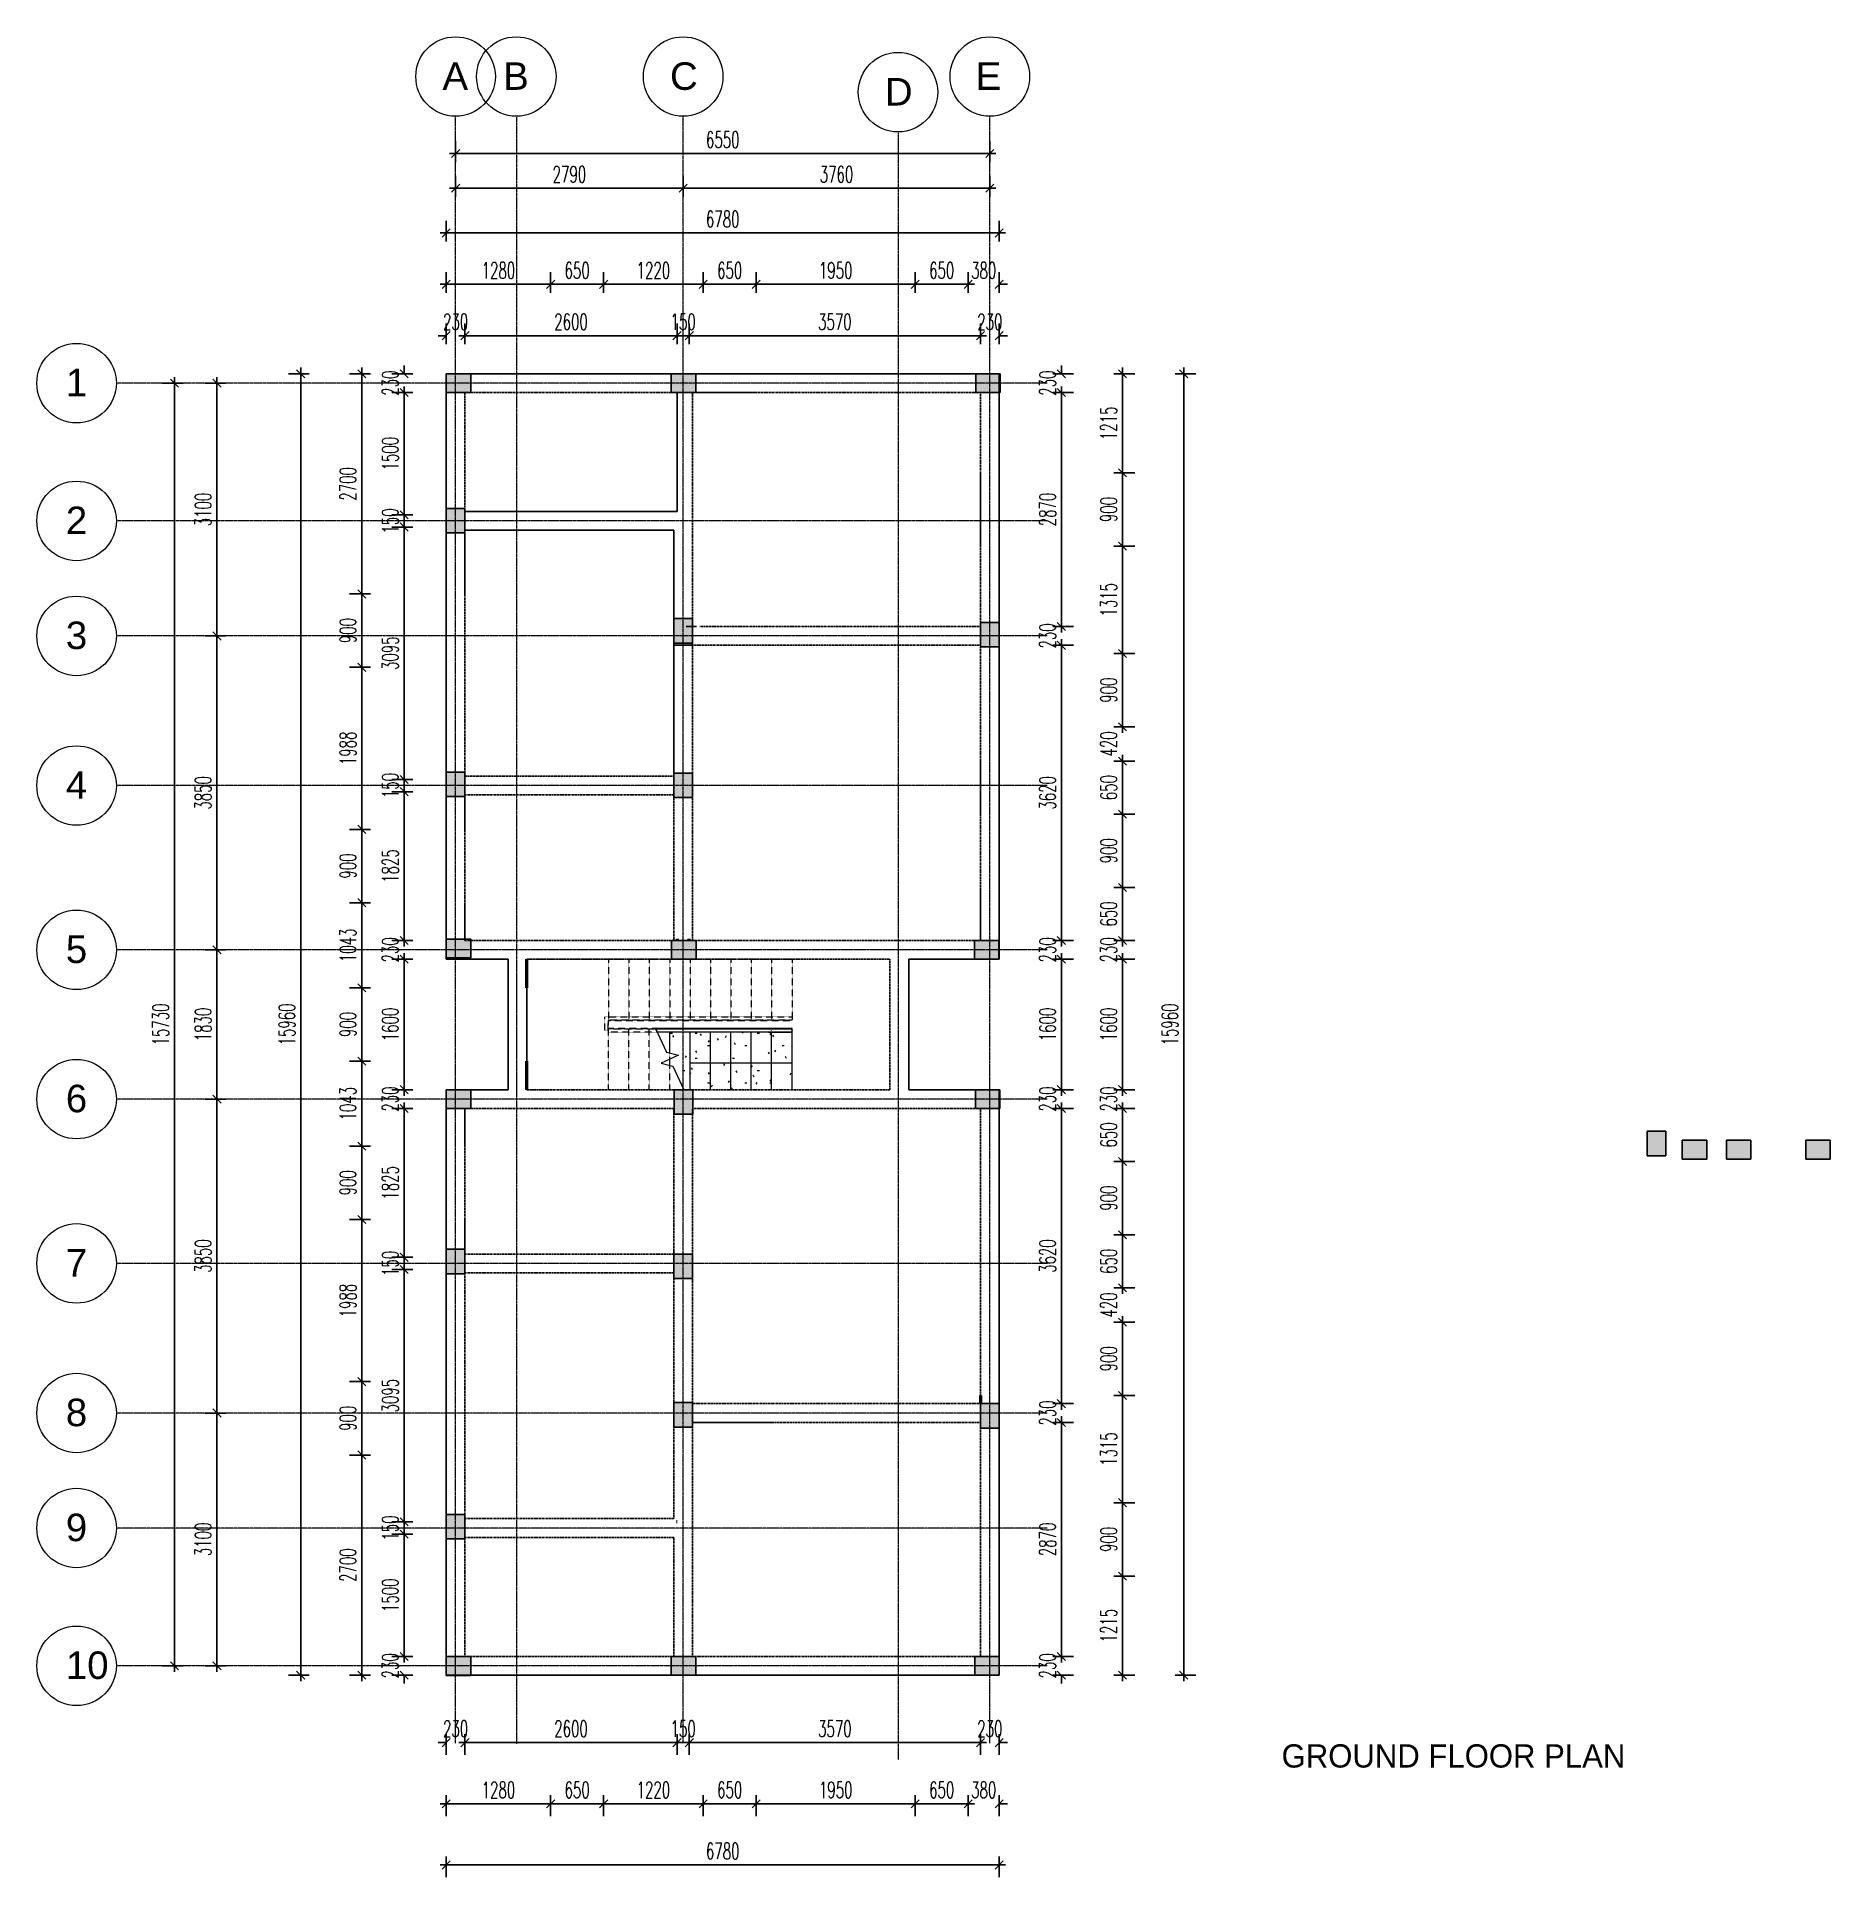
# Model space of a CAD drawing. Header units: millimetres. Extents: x 1577 to 23564, y 1177 to 23746.
import ezdxf

# ---------------------------------------------------------------- set-up
doc = ezdxf.new("R2010")
doc.units = ezdxf.units.MM
for name, pattern in [('Grid Line', [22.225, 12.7, -3.175, 3.175, -3.175]), ('HIDDEN2', [18.75, 12.5, -6.25]), ('Overhead', [3.96875, 2.38125, -1.5875])]:
    doc.linetypes.add(name, pattern=pattern)
for name, color, linetype, lineweight in [('A-FLOR-HRAL', 11, 'Continuous', 9), ('A-WALL', 5, 'Continuous', 35), ('G-ANNO-TEXT', 231, 'Continuous', 9), ('S-GRID', 1, 'Continuous', 9), ('S-GRID-IDEN', 1, 'Continuous', 9), ('S-STRS', 31, 'Continuous', 0), ('S-STRS-ANNO', 31, 'Continuous', 0), ('S-STRS-MBND', 31, 'Overhead', 0), ('WALL', 5, 'Continuous', 35)]:
    doc.layers.add(name, color=color, linetype=linetype, lineweight=lineweight)
for name, color, linetype in [('Beam Line', 2, 'HIDDEN2'), ('Rebar Barmark', 8, 'Continuous'), ('UFA- COLUMNS', 5, 'Continuous')]:
    doc.layers.add(name, color=color, linetype=linetype)
doc.styles.add('Arial', font='arial.ttf', dxfattribs={"height": 300})
doc.styles.add('Panton-Trial Black', font='', dxfattribs={"height": 285})
doc.styles.add('RomanS', font='romans.shx', dxfattribs={"width": 0.6})
doc.styles.get('Panton-Trial Black').set_extended_font_data('Panton-Trial Black')
doc.dimstyles.new('SECTION', dxfattribs={"dimscale": 50, "dimtxt": 4, "dimasz": 2, "dimexe": 3, "dimexo": 1.5, "dimgap": 1.4, "dimtad": 1, "dimdec": 0, "dimdsep": 46, "dimtxsty": 'RomanS', "dimblk1": 'OBLIQUE', "dimblk2": 'OBLIQUE', "dimsah": 1, "dimcen": 0, "dimdle": 1.5, "dimclrd": 1, "dimclre": 1, "dimclrt": 2, "dimaunit": 1, "dimadec": 0, "dimazin": 0, "dimtfac": 1, "dimtdec": 0, "dimtix": 1, "dimtofl": 0, "dimtmove": 2, "dimatfit": 3, "dimldrblk": 'OBLIQUE', "dimfxl": 3, "dimtolj": 1, "dimarcsym": 0})
pattern_1 = [(0, (11019.19, 13355.45), (609.6, 152.4), [25.146, -432.054, 25.146, -432.054, -2438.4]), (0, (11019.19, 13355.45), (609.6, 152.4), [-914.4, 25.146, -889.254, 25.146, -432.054, -1066.8]), (0, (11019.19, 13355.45), (609.6, 152.4), [-2286, 25.146, -279.654, 25.146, -736.854]), (120, (11247.79, 13431.65), (-436.782, 451.729), [25.146, -432.054, 25.146, -432.054, -2438.4]), (120, (11247.79, 13431.65), (-436.782, 451.729), [-914.4, 25.146, -889.254, 25.146, -432.054, -1066.8]), (120, (11247.79, 13431.65), (-436.782, 451.729), [-2286, 25.146, -279.654, 25.146, -736.854]), (240, (11323.99, 13736.45), (-172.818, -604.129), [25.146, -432.054, 25.146, -432.054, -2438.4]), (240, (11323.99, 13736.45), (-172.818, -604.129), [-914.4, 25.146, -889.254, 25.146, -432.054, -1066.8]), (240, (11323.99, 13736.45), (-172.818, -604.129), [-2286, 25.146, -279.654, 25.146, -736.854])]

msp = doc.modelspace()

# ---------------------------------------------------------------- texts
at = {"layer": 'G-ANNO-TEXT', "color": 7, "insert": (16838.1, 2806.5), "char_height": 285, "width": 4906.327, "attachment_point": 1, "style": 'Panton-Trial Black'}
msp.add_mtext('GROUND FLOOR PLAN', dxfattribs=at)
at = {"layer": 'S-GRID-IDEN', "char_height": 337.5, "attachment_point": 1, "style": 'Arial'}
for s, insert, width in [('A', (6549.5, 23433.2), 384.81), ('B', (7293.8, 23433.2), 384.81), ('C', (9339.5, 23433.2), 384.81), ('E', (13087.1, 23433.2), 414.873), ('D', (11973.8, 23241.3), 384.81), ('1', (1932.1, 19675.3), 318.671), ('2', (1932.1, 17985.3), 318.671), ('3', (1932.1, 16575.3), 318.671), ('4', (1932.1, 14740.3), 318.671), ('5', (1932.1, 12725.3), 318.671), ('6', (1932.1, 10895.3), 318.671), ('7', (1932.1, 8880.3), 318.671), ('8', (1932.1, 7045.3), 318.671), ('9', (1932.1, 5635.3), 318.671), ('10', (1932.1, 3945.3), 318.671)]:
    msp.add_mtext(s, dxfattribs=dict(at, insert=insert, width=width))

# ---------------------------------------------------------------- blocks, each defined once
blk = doc.blocks.new('Top Rail Type - Top Rail_Internal_-940151-01 - GFL Copy 1')
at = {"layer": 'A-FLOR-HRAL'}
for p, q in [((-183, -1777), (-472, -1777)), ((-434, -1799), (-434, -1795)), ((-472, -1817), (-183, -1817))]:
    blk.add_line(p, q, dxfattribs=at)
at = {"layer": 'A-FLOR-HRAL', "flags": 128}
blk.add_lwpolyline([(-183, -1795), (-183, -1797), (-183, -1799)], dxfattribs=at)
blk = doc.blocks.new('Top Rail Type - Top Rail_Internal_-V1-01 - GFL Copy 1')
at = {"layer": 'A-FLOR-HRAL', "linetype": 'Overhead'}
for p, q in [((-2479, -1626), (-183, -1626)), ((-2479, -1797), (-2479, -1626)), ((-2479, -1797), (-2439, -1797)), ((-2439, -1666), (-183, -1666)), ((-2439, -1797), (-2439, -1666)), ((-2433, -1817), (-2433, -1777)), ((-1856, -1777), (-2433, -1777)), ((-183, -1626), (-183, -1666)), ((-1837, -1817), (-2433, -1817))]:
    blk.add_line(p, q, dxfattribs=at)
at = {"layer": 'A-FLOR-HRAL'}
for p, q in [((-1856, -1777), (-1837, -1817)), ((-183, -1777), (-1856, -1777)), ((-183, -1817), (-183, -1777)), ((-183, -1817), (-1837, -1817))]:
    blk.add_line(p, q, dxfattribs=at)
blk = doc.blocks.new('Grid - M_Grid Head - Circle-45800-01 - GFL Copy 1')
at = {"layer": 'S-GRID-IDEN'}
blk.add_circle((0, 0), 6.5, dxfattribs=at)
blk = doc.blocks.new('_OBLIQUE')
at = {"color": 0, "linetype": 'ByBlock'}
blk.add_line((-0.5, -0.5), (0.5, 0.5), dxfattribs=at)
blk = doc.blocks.new('*D99')
at = {"layer": 'DefPoints', "color": 0, "transparency": 16777216}
for p in [(6711, 21710), (9501, 21890), (9501, 21710)]:
    blk.add_point(p, dxfattribs=at)
at = {"layer": 'Rebar Barmark', "color": 1, "lineweight": -2, "transparency": 16777216}
for p, q in [((6711, 21785), (6711, 22040)), ((9501, 21785), (9501, 22040)), ((6636, 21890), (9576, 21890))]:
    blk.add_line(p, q, dxfattribs=at)
at = {"layer": 'Rebar Barmark', "color": 1, "lineweight": -2, "transparency": 16777216, "xscale": 100, "yscale": 100, "zscale": 100, "rotation": 180}
blk.add_blockref('_OBLIQUE', (6711, 21890), dxfattribs=at)
at = {"layer": 'Rebar Barmark', "color": 1, "lineweight": -2, "transparency": 16777216, "xscale": 100, "yscale": 100, "zscale": 100}
blk.add_blockref('_OBLIQUE', (9501, 21890), dxfattribs=at)
at = {"layer": 'Rebar Barmark', "color": 2, "transparency": 16777216, "insert": (8106, 22060), "char_height": 200, "width": 109.23, "attachment_point": 5, "style": 'RomanS'}
blk.add_mtext('\\A1;2790', dxfattribs=at)
blk = doc.blocks.new('*D100')
at = {"layer": 'DefPoints', "color": 0, "transparency": 16777216}
for p in [(9501, 21710), (13261, 21890), (13261, 21710)]:
    blk.add_point(p, dxfattribs=at)
at = {"layer": 'Rebar Barmark', "color": 1, "lineweight": -2, "transparency": 16777216}
for p, q in [((9501, 21785), (9501, 22040)), ((13261, 21785), (13261, 22040)), ((9426, 21890), (13336, 21890))]:
    blk.add_line(p, q, dxfattribs=at)
at = {"layer": 'Rebar Barmark', "color": 1, "lineweight": -2, "transparency": 16777216, "xscale": 100, "yscale": 100, "zscale": 100, "rotation": 180}
blk.add_blockref('_OBLIQUE', (9501, 21890), dxfattribs=at)
at = {"layer": 'Rebar Barmark', "color": 1, "lineweight": -2, "transparency": 16777216, "xscale": 100, "yscale": 100, "zscale": 100}
blk.add_blockref('_OBLIQUE', (13261, 21890), dxfattribs=at)
at = {"layer": 'Rebar Barmark', "color": 2, "transparency": 16777216, "insert": (11381, 22060), "char_height": 200, "width": 109.23, "attachment_point": 5, "style": 'RomanS'}
blk.add_mtext('\\A1;3760', dxfattribs=at)
blk = doc.blocks.new('*D101')
at = {"layer": 'DefPoints', "color": 0, "transparency": 16777216}
for p in [(6711, 22135), (13261, 22315), (13261, 22135)]:
    blk.add_point(p, dxfattribs=at)
at = {"layer": 'Rebar Barmark', "color": 1, "lineweight": -2, "transparency": 16777216}
for p, q in [((6711, 22210), (6711, 22465)), ((13261, 22210), (13261, 22465)), ((6636, 22315), (13336, 22315))]:
    blk.add_line(p, q, dxfattribs=at)
at = {"layer": 'Rebar Barmark', "color": 1, "lineweight": -2, "transparency": 16777216, "xscale": 100, "yscale": 100, "zscale": 100, "rotation": 180}
blk.add_blockref('_OBLIQUE', (6711, 22315), dxfattribs=at)
at = {"layer": 'Rebar Barmark', "color": 1, "lineweight": -2, "transparency": 16777216, "xscale": 100, "yscale": 100, "zscale": 100}
blk.add_blockref('_OBLIQUE', (13261, 22315), dxfattribs=at)
at = {"layer": 'Rebar Barmark', "color": 2, "transparency": 16777216, "insert": (9986, 22485), "char_height": 200, "width": 109.23, "attachment_point": 5, "style": 'RomanS'}
blk.add_mtext('\\A1;6550', dxfattribs=at)
blk = doc.blocks.new('*D102')
at = {"layer": 'DefPoints', "color": 0, "transparency": 16777216}
for p in [(3785, 6869), (3965, 6869), (3965, 3769)]:
    blk.add_point(p, dxfattribs=at)
at = {"layer": 'Rebar Barmark', "color": 1, "lineweight": -2, "transparency": 16777216}
for p, q in [((3890, 6869), (3635, 6869)), ((3785, 3694), (3785, 6944)), ((3890, 3769), (3635, 3769))]:
    blk.add_line(p, q, dxfattribs=at)
at = {"layer": 'Rebar Barmark', "color": 1, "lineweight": -2, "transparency": 16777216, "xscale": 100, "yscale": 100, "zscale": 100}
for p, rotation in [((3785, 6869), 90), ((3785, 3769), 270)]:
    blk.add_blockref('_OBLIQUE', p, dxfattribs=dict(at, rotation=rotation))
at = {"layer": 'Rebar Barmark', "color": 2, "transparency": 16777216, "insert": (3615, 5319), "char_height": 200, "width": 109.23, "attachment_point": 5, "rotation": 90, "style": 'RomanS'}
blk.add_mtext('\\A1;3100', dxfattribs=at)
blk = doc.blocks.new('*D103')
at = {"layer": 'DefPoints', "color": 0, "transparency": 16777216}
for p in [(3785, 10719), (3965, 10719), (3965, 6869)]:
    blk.add_point(p, dxfattribs=at)
at = {"layer": 'Rebar Barmark', "color": 1, "lineweight": -2, "transparency": 16777216}
for p, q in [((3890, 10719), (3635, 10719)), ((3785, 6794), (3785, 10794)), ((3890, 6869), (3635, 6869))]:
    blk.add_line(p, q, dxfattribs=at)
at = {"layer": 'Rebar Barmark', "color": 1, "lineweight": -2, "transparency": 16777216, "xscale": 100, "yscale": 100, "zscale": 100}
for p, rotation in [((3785, 10719), 90), ((3785, 6869), 270)]:
    blk.add_blockref('_OBLIQUE', p, dxfattribs=dict(at, rotation=rotation))
at = {"layer": 'Rebar Barmark', "color": 2, "transparency": 16777216, "insert": (3615, 8794), "char_height": 200, "width": 109.23, "attachment_point": 5, "rotation": 90, "style": 'RomanS'}
blk.add_mtext('\\A1;3850', dxfattribs=at)
blk = doc.blocks.new('*D104')
at = {"layer": 'DefPoints', "color": 0, "transparency": 16777216}
for p in [(3785, 12549), (3965, 12549), (3965, 10719)]:
    blk.add_point(p, dxfattribs=at)
at = {"layer": 'Rebar Barmark', "color": 1, "lineweight": -2, "transparency": 16777216}
for p, q in [((3890, 12549), (3635, 12549)), ((3785, 10644), (3785, 12624)), ((3890, 10719), (3635, 10719))]:
    blk.add_line(p, q, dxfattribs=at)
at = {"layer": 'Rebar Barmark', "color": 1, "lineweight": -2, "transparency": 16777216, "xscale": 100, "yscale": 100, "zscale": 100}
for p, rotation in [((3785, 12549), 90), ((3785, 10719), 270)]:
    blk.add_blockref('_OBLIQUE', p, dxfattribs=dict(at, rotation=rotation))
at = {"layer": 'Rebar Barmark', "color": 2, "transparency": 16777216, "insert": (3615, 11634), "char_height": 200, "width": 109.23, "attachment_point": 5, "rotation": 90, "style": 'RomanS'}
blk.add_mtext('\\A1;1830', dxfattribs=at)
blk = doc.blocks.new('*D105')
at = {"layer": 'DefPoints', "color": 0, "transparency": 16777216}
for p in [(3785, 16399), (3965, 16399), (3965, 12549)]:
    blk.add_point(p, dxfattribs=at)
at = {"layer": 'Rebar Barmark', "color": 1, "lineweight": -2, "transparency": 16777216}
for p, q in [((3890, 16399), (3635, 16399)), ((3785, 12474), (3785, 16474)), ((3890, 12549), (3635, 12549))]:
    blk.add_line(p, q, dxfattribs=at)
at = {"layer": 'Rebar Barmark', "color": 1, "lineweight": -2, "transparency": 16777216, "xscale": 100, "yscale": 100, "zscale": 100}
for p, rotation in [((3785, 16399), 90), ((3785, 12549), 270)]:
    blk.add_blockref('_OBLIQUE', p, dxfattribs=dict(at, rotation=rotation))
at = {"layer": 'Rebar Barmark', "color": 2, "transparency": 16777216, "insert": (3615, 14474), "char_height": 200, "width": 109.23, "attachment_point": 5, "rotation": 90, "style": 'RomanS'}
blk.add_mtext('\\A1;3850', dxfattribs=at)
blk = doc.blocks.new('*D106')
at = {"layer": 'DefPoints', "color": 0, "transparency": 16777216}
for p in [(3785, 19499), (3965, 19499), (3965, 16399)]:
    blk.add_point(p, dxfattribs=at)
at = {"layer": 'Rebar Barmark', "color": 1, "lineweight": -2, "transparency": 16777216}
for p, q in [((3890, 19499), (3635, 19499)), ((3785, 16324), (3785, 19574)), ((3890, 16399), (3635, 16399))]:
    blk.add_line(p, q, dxfattribs=at)
at = {"layer": 'Rebar Barmark', "color": 1, "lineweight": -2, "transparency": 16777216, "xscale": 100, "yscale": 100, "zscale": 100}
for p, rotation in [((3785, 19499), 90), ((3785, 16399), 270)]:
    blk.add_blockref('_OBLIQUE', p, dxfattribs=dict(at, rotation=rotation))
at = {"layer": 'Rebar Barmark', "color": 2, "transparency": 16777216, "insert": (3615, 17949), "char_height": 200, "width": 109.23, "attachment_point": 5, "rotation": 90, "style": 'RomanS'}
blk.add_mtext('\\A1;3100', dxfattribs=at)
blk = doc.blocks.new('*D107')
at = {"layer": 'DefPoints', "color": 0, "transparency": 16777216}
for p in [(3265, 19499), (3445, 19499), (3445, 3769)]:
    blk.add_point(p, dxfattribs=at)
at = {"layer": 'Rebar Barmark', "color": 1, "lineweight": -2, "transparency": 16777216}
for p, q in [((3370, 19499), (3115, 19499)), ((3265, 3694), (3265, 19574)), ((3370, 3769), (3115, 3769))]:
    blk.add_line(p, q, dxfattribs=at)
at = {"layer": 'Rebar Barmark', "color": 1, "lineweight": -2, "transparency": 16777216, "xscale": 100, "yscale": 100, "zscale": 100}
for p, rotation in [((3265, 19499), 90), ((3265, 3769), 270)]:
    blk.add_blockref('_OBLIQUE', p, dxfattribs=dict(at, rotation=rotation))
at = {"layer": 'Rebar Barmark', "color": 2, "transparency": 16777216, "insert": (3095, 11634), "char_height": 200, "width": 136.54, "attachment_point": 5, "rotation": 90, "style": 'RomanS'}
blk.add_mtext('\\A1;15730', dxfattribs=at)
blk = doc.blocks.new('*D108')
at = {"layer": 'DefPoints', "color": 0, "transparency": 16777216}
for p in [(13958, 19614), (13958, 19384), (14138, 19384)]:
    blk.add_point(p, dxfattribs=at)
at = {"layer": 'Rebar Barmark', "color": 1, "lineweight": -2, "transparency": 16777216}
for p, q in [((14138, 19614), (14138, 19714)), ((14033, 19614), (14288, 19614)), ((14033, 19384), (14288, 19384)), ((14138, 19384), (14138, 19284))]:
    blk.add_line(p, q, dxfattribs=at)
at = {"layer": 'Rebar Barmark', "color": 1, "lineweight": -2, "transparency": 16777216, "xscale": 100, "yscale": 100, "zscale": 100}
for p, rotation in [((14138, 19614), 270), ((14138, 19384), 90)]:
    blk.add_blockref('_OBLIQUE', p, dxfattribs=dict(at, rotation=rotation))
at = {"layer": 'Rebar Barmark', "color": 2, "transparency": 16777216, "insert": (13968, 19499), "char_height": 200, "width": 73.73, "attachment_point": 5, "rotation": 90, "style": 'RomanS'}
blk.add_mtext('\\A1;230', dxfattribs=at)
blk = doc.blocks.new('*D109')
at = {"layer": 'DefPoints', "color": 0, "transparency": 16777216}
for p in [(13958, 19384), (13958, 16514), (14138, 16514)]:
    blk.add_point(p, dxfattribs=at)
at = {"layer": 'Rebar Barmark', "color": 1, "lineweight": -2, "transparency": 16777216}
for p, q in [((14138, 19459), (14138, 16439)), ((14033, 19384), (14288, 19384)), ((14033, 16514), (14288, 16514))]:
    blk.add_line(p, q, dxfattribs=at)
at = {"layer": 'Rebar Barmark', "color": 1, "lineweight": -2, "transparency": 16777216, "xscale": 100, "yscale": 100, "zscale": 100}
for p, rotation in [((14138, 19384), 90), ((14138, 16514), 270)]:
    blk.add_blockref('_OBLIQUE', p, dxfattribs=dict(at, rotation=rotation))
at = {"layer": 'Rebar Barmark', "color": 2, "transparency": 16777216, "insert": (13968, 17949), "char_height": 200, "width": 98.31, "attachment_point": 5, "rotation": 90, "style": 'RomanS'}
blk.add_mtext('\\A1;2870', dxfattribs=at)
blk = doc.blocks.new('*D110')
at = {"layer": 'DefPoints', "color": 0, "transparency": 16777216}
for p in [(13958, 16514), (13958, 16284), (14138, 16284)]:
    blk.add_point(p, dxfattribs=at)
at = {"layer": 'Rebar Barmark', "color": 1, "lineweight": -2, "transparency": 16777216}
for p, q in [((14033, 16514), (14288, 16514)), ((14138, 16514), (14138, 16614)), ((14033, 16284), (14288, 16284)), ((14138, 16284), (14138, 16184))]:
    blk.add_line(p, q, dxfattribs=at)
at = {"layer": 'Rebar Barmark', "color": 1, "lineweight": -2, "transparency": 16777216, "xscale": 100, "yscale": 100, "zscale": 100}
for p, rotation in [((14138, 16514), 270), ((14138, 16284), 90)]:
    blk.add_blockref('_OBLIQUE', p, dxfattribs=dict(at, rotation=rotation))
at = {"layer": 'Rebar Barmark', "color": 2, "transparency": 16777216, "insert": (13968, 16399), "char_height": 200, "width": 73.73, "attachment_point": 5, "rotation": 90, "style": 'RomanS'}
blk.add_mtext('\\A1;230', dxfattribs=at)
blk = doc.blocks.new('*D111')
at = {"layer": 'DefPoints', "color": 0, "transparency": 16777216}
for p in [(13958, 16284), (13958, 12664), (14138, 12664)]:
    blk.add_point(p, dxfattribs=at)
at = {"layer": 'Rebar Barmark', "color": 1, "lineweight": -2, "transparency": 16777216}
for p, q in [((14033, 16284), (14288, 16284)), ((14138, 16359), (14138, 12589)), ((14033, 12664), (14288, 12664))]:
    blk.add_line(p, q, dxfattribs=at)
at = {"layer": 'Rebar Barmark', "color": 1, "lineweight": -2, "transparency": 16777216, "xscale": 100, "yscale": 100, "zscale": 100}
for p, rotation in [((14138, 16284), 90), ((14138, 12664), 270)]:
    blk.add_blockref('_OBLIQUE', p, dxfattribs=dict(at, rotation=rotation))
at = {"layer": 'Rebar Barmark', "color": 2, "transparency": 16777216, "insert": (13968, 14474), "char_height": 200, "width": 98.31, "attachment_point": 5, "rotation": 90, "style": 'RomanS'}
blk.add_mtext('\\A1;3620', dxfattribs=at)
blk = doc.blocks.new('*D112')
at = {"layer": 'DefPoints', "color": 0, "transparency": 16777216}
for p in [(13958, 12664), (13958, 12434), (14138, 12434)]:
    blk.add_point(p, dxfattribs=at)
at = {"layer": 'Rebar Barmark', "color": 1, "lineweight": -2, "transparency": 16777216}
for p, q in [((14033, 12664), (14288, 12664)), ((14138, 12664), (14138, 12764)), ((14033, 12434), (14288, 12434)), ((14138, 12434), (14138, 12334))]:
    blk.add_line(p, q, dxfattribs=at)
at = {"layer": 'Rebar Barmark', "color": 1, "lineweight": -2, "transparency": 16777216, "xscale": 100, "yscale": 100, "zscale": 100}
for p, rotation in [((14138, 12664), 270), ((14138, 12434), 90)]:
    blk.add_blockref('_OBLIQUE', p, dxfattribs=dict(at, rotation=rotation))
at = {"layer": 'Rebar Barmark', "color": 2, "transparency": 16777216, "insert": (13968, 12549), "char_height": 200, "width": 73.73, "attachment_point": 5, "rotation": 90, "style": 'RomanS'}
blk.add_mtext('\\A1;230', dxfattribs=at)
blk = doc.blocks.new('*D113')
at = {"layer": 'DefPoints', "color": 0, "transparency": 16777216}
for p in [(13958, 12434), (13958, 10834), (14138, 10834)]:
    blk.add_point(p, dxfattribs=at)
at = {"layer": 'Rebar Barmark', "color": 1, "lineweight": -2, "transparency": 16777216}
for p, q in [((14033, 12434), (14288, 12434)), ((14138, 12509), (14138, 10759)), ((14033, 10834), (14288, 10834))]:
    blk.add_line(p, q, dxfattribs=at)
at = {"layer": 'Rebar Barmark', "color": 1, "lineweight": -2, "transparency": 16777216, "xscale": 100, "yscale": 100, "zscale": 100}
for p, rotation in [((14138, 12434), 90), ((14138, 10834), 270)]:
    blk.add_blockref('_OBLIQUE', p, dxfattribs=dict(at, rotation=rotation))
at = {"layer": 'Rebar Barmark', "color": 2, "transparency": 16777216, "insert": (13968, 11634), "char_height": 200, "width": 98.31, "attachment_point": 5, "rotation": 90, "style": 'RomanS'}
blk.add_mtext('\\A1;1600', dxfattribs=at)
blk = doc.blocks.new('*D114')
at = {"layer": 'DefPoints', "color": 0, "transparency": 16777216}
for p in [(13958, 10834), (13958, 10604), (14138, 10604)]:
    blk.add_point(p, dxfattribs=at)
at = {"layer": 'Rebar Barmark', "color": 1, "lineweight": -2, "transparency": 16777216}
for p, q in [((14033, 10834), (14288, 10834)), ((14138, 10834), (14138, 10934)), ((14033, 10604), (14288, 10604)), ((14138, 10604), (14138, 10504))]:
    blk.add_line(p, q, dxfattribs=at)
at = {"layer": 'Rebar Barmark', "color": 1, "lineweight": -2, "transparency": 16777216, "xscale": 100, "yscale": 100, "zscale": 100}
for p, rotation in [((14138, 10834), 270), ((14138, 10604), 90)]:
    blk.add_blockref('_OBLIQUE', p, dxfattribs=dict(at, rotation=rotation))
at = {"layer": 'Rebar Barmark', "color": 2, "transparency": 16777216, "insert": (13968, 10719), "char_height": 200, "width": 73.73, "attachment_point": 5, "rotation": 90, "style": 'RomanS'}
blk.add_mtext('\\A1;230', dxfattribs=at)
blk = doc.blocks.new('*D115')
at = {"layer": 'DefPoints', "color": 0, "transparency": 16777216}
for p in [(13958, 10604), (13958, 6984), (14138, 6984)]:
    blk.add_point(p, dxfattribs=at)
at = {"layer": 'Rebar Barmark', "color": 1, "lineweight": -2, "transparency": 16777216}
for p, q in [((14138, 10679), (14138, 6909)), ((14033, 10604), (14288, 10604)), ((14033, 6984), (14288, 6984))]:
    blk.add_line(p, q, dxfattribs=at)
at = {"layer": 'Rebar Barmark', "color": 1, "lineweight": -2, "transparency": 16777216, "xscale": 100, "yscale": 100, "zscale": 100}
for p, rotation in [((14138, 10604), 90), ((14138, 6984), 270)]:
    blk.add_blockref('_OBLIQUE', p, dxfattribs=dict(at, rotation=rotation))
at = {"layer": 'Rebar Barmark', "color": 2, "transparency": 16777216, "insert": (13968, 8794), "char_height": 200, "width": 98.31, "attachment_point": 5, "rotation": 90, "style": 'RomanS'}
blk.add_mtext('\\A1;3620', dxfattribs=at)
blk = doc.blocks.new('*D116')
at = {"layer": 'DefPoints', "color": 0, "transparency": 16777216}
for p in [(13958, 6984), (13958, 6754), (14138, 6754)]:
    blk.add_point(p, dxfattribs=at)
at = {"layer": 'Rebar Barmark', "color": 1, "lineweight": -2, "transparency": 16777216}
for p, q in [((14138, 6984), (14138, 7084)), ((14033, 6984), (14288, 6984)), ((14033, 6754), (14288, 6754)), ((14138, 6754), (14138, 6654))]:
    blk.add_line(p, q, dxfattribs=at)
at = {"layer": 'Rebar Barmark', "color": 1, "lineweight": -2, "transparency": 16777216, "xscale": 100, "yscale": 100, "zscale": 100}
for p, rotation in [((14138, 6984), 270), ((14138, 6754), 90)]:
    blk.add_blockref('_OBLIQUE', p, dxfattribs=dict(at, rotation=rotation))
at = {"layer": 'Rebar Barmark', "color": 2, "transparency": 16777216, "insert": (13968, 6869), "char_height": 200, "width": 73.73, "attachment_point": 5, "rotation": 90, "style": 'RomanS'}
blk.add_mtext('\\A1;230', dxfattribs=at)
blk = doc.blocks.new('*D117')
at = {"layer": 'DefPoints', "color": 0, "transparency": 16777216}
for p in [(13958, 6754), (13958, 3884), (14138, 3884)]:
    blk.add_point(p, dxfattribs=at)
at = {"layer": 'Rebar Barmark', "color": 1, "lineweight": -2, "transparency": 16777216}
for p, q in [((14138, 6829), (14138, 3809)), ((14033, 6754), (14288, 6754)), ((14033, 3884), (14288, 3884))]:
    blk.add_line(p, q, dxfattribs=at)
at = {"layer": 'Rebar Barmark', "color": 1, "lineweight": -2, "transparency": 16777216, "xscale": 100, "yscale": 100, "zscale": 100}
for p, rotation in [((14138, 6754), 90), ((14138, 3884), 270)]:
    blk.add_blockref('_OBLIQUE', p, dxfattribs=dict(at, rotation=rotation))
at = {"layer": 'Rebar Barmark', "color": 2, "transparency": 16777216, "insert": (13968, 5319), "char_height": 200, "width": 98.31, "attachment_point": 5, "rotation": 90, "style": 'RomanS'}
blk.add_mtext('\\A1;2870', dxfattribs=at)
blk = doc.blocks.new('*D118')
at = {"layer": 'DefPoints', "color": 0, "transparency": 16777216}
for p in [(13958, 3884), (13958, 3654), (14138, 3654)]:
    blk.add_point(p, dxfattribs=at)
at = {"layer": 'Rebar Barmark', "color": 1, "lineweight": -2, "transparency": 16777216}
for p, q in [((14033, 3884), (14288, 3884)), ((14138, 3884), (14138, 3984)), ((14033, 3654), (14288, 3654)), ((14138, 3654), (14138, 3554))]:
    blk.add_line(p, q, dxfattribs=at)
at = {"layer": 'Rebar Barmark', "color": 1, "lineweight": -2, "transparency": 16777216, "xscale": 100, "yscale": 100, "zscale": 100}
for p, rotation in [((14138, 3884), 270), ((14138, 3654), 90)]:
    blk.add_blockref('_OBLIQUE', p, dxfattribs=dict(at, rotation=rotation))
at = {"layer": 'Rebar Barmark', "color": 2, "transparency": 16777216, "insert": (13968, 3769), "char_height": 200, "width": 73.73, "attachment_point": 5, "rotation": 90, "style": 'RomanS'}
blk.add_mtext('\\A1;230', dxfattribs=at)
blk = doc.blocks.new('*D119')
at = {"layer": 'DefPoints', "color": 0, "transparency": 16777216}
for p in [(15458, 19614), (15458, 3654), (15638, 3654)]:
    blk.add_point(p, dxfattribs=at)
at = {"layer": 'Rebar Barmark', "color": 1, "lineweight": -2, "transparency": 16777216}
for p, q in [((15638, 19689), (15638, 3579)), ((15533, 19614), (15788, 19614)), ((15533, 3654), (15788, 3654))]:
    blk.add_line(p, q, dxfattribs=at)
at = {"layer": 'Rebar Barmark', "color": 1, "lineweight": -2, "transparency": 16777216, "xscale": 100, "yscale": 100, "zscale": 100}
for p, rotation in [((15638, 19614), 90), ((15638, 3654), 270)]:
    blk.add_blockref('_OBLIQUE', p, dxfattribs=dict(at, rotation=rotation))
at = {"layer": 'Rebar Barmark', "color": 2, "transparency": 16777216, "insert": (15468, 11634), "char_height": 200, "width": 122.88, "attachment_point": 5, "rotation": 90, "style": 'RomanS'}
blk.add_mtext('\\A1;15960', dxfattribs=at)
blk = doc.blocks.new('*D120')
at = {"layer": 'DefPoints', "color": 0, "transparency": 16777216}
for p in [(6596, 3007), (6826, 3007), (6826, 2827)]:
    blk.add_point(p, dxfattribs=at)
at = {"layer": 'Rebar Barmark', "color": 1, "lineweight": -2, "transparency": 16777216}
for p, q in [((6596, 2827), (6496, 2827)), ((6596, 2932), (6596, 2677)), ((6826, 2932), (6826, 2677)), ((6826, 2827), (6926, 2827))]:
    blk.add_line(p, q, dxfattribs=at)
at = {"layer": 'Rebar Barmark', "color": 1, "lineweight": -2, "transparency": 16777216, "xscale": 100, "yscale": 100, "zscale": 100}
blk.add_blockref('_OBLIQUE', (6596, 2827), dxfattribs=at)
at = {"layer": 'Rebar Barmark', "color": 1, "lineweight": -2, "transparency": 16777216, "xscale": 100, "yscale": 100, "zscale": 100, "rotation": 180}
blk.add_blockref('_OBLIQUE', (6826, 2827), dxfattribs=at)
at = {"layer": 'Rebar Barmark', "color": 2, "transparency": 16777216, "insert": (6711, 2997), "char_height": 200, "width": 73.73, "attachment_point": 5, "style": 'RomanS'}
blk.add_mtext('\\A1;230', dxfattribs=at)
blk = doc.blocks.new('*D121')
at = {"layer": 'DefPoints', "color": 0, "transparency": 16777216}
for p in [(6826, 3007), (9426, 3007), (9426, 2827)]:
    blk.add_point(p, dxfattribs=at)
at = {"layer": 'Rebar Barmark', "color": 1, "lineweight": -2, "transparency": 16777216}
for p, q in [((6751, 2827), (9501, 2827)), ((6826, 2932), (6826, 2677)), ((9426, 2932), (9426, 2677))]:
    blk.add_line(p, q, dxfattribs=at)
at = {"layer": 'Rebar Barmark', "color": 1, "lineweight": -2, "transparency": 16777216, "xscale": 100, "yscale": 100, "zscale": 100, "rotation": 180}
blk.add_blockref('_OBLIQUE', (6826, 2827), dxfattribs=at)
at = {"layer": 'Rebar Barmark', "color": 1, "lineweight": -2, "transparency": 16777216, "xscale": 100, "yscale": 100, "zscale": 100}
blk.add_blockref('_OBLIQUE', (9426, 2827), dxfattribs=at)
at = {"layer": 'Rebar Barmark', "color": 2, "transparency": 16777216, "insert": (8126, 2997), "char_height": 200, "width": 98.31, "attachment_point": 5, "style": 'RomanS'}
blk.add_mtext('\\A1;2600', dxfattribs=at)
blk = doc.blocks.new('*D122')
at = {"layer": 'DefPoints', "color": 0, "transparency": 16777216}
for p in [(9426, 3007), (9576, 3007), (9576, 2827)]:
    blk.add_point(p, dxfattribs=at)
at = {"layer": 'Rebar Barmark', "color": 1, "lineweight": -2, "transparency": 16777216}
for p, q in [((9426, 2827), (9326, 2827)), ((9426, 2932), (9426, 2677)), ((9576, 2932), (9576, 2677)), ((9576, 2827), (9676, 2827))]:
    blk.add_line(p, q, dxfattribs=at)
at = {"layer": 'Rebar Barmark', "color": 1, "lineweight": -2, "transparency": 16777216, "xscale": 100, "yscale": 100, "zscale": 100}
blk.add_blockref('_OBLIQUE', (9426, 2827), dxfattribs=at)
at = {"layer": 'Rebar Barmark', "color": 1, "lineweight": -2, "transparency": 16777216, "xscale": 100, "yscale": 100, "zscale": 100, "rotation": 180}
blk.add_blockref('_OBLIQUE', (9576, 2827), dxfattribs=at)
at = {"layer": 'Rebar Barmark', "color": 2, "transparency": 16777216, "insert": (9501, 2997), "char_height": 200, "width": 73.73, "attachment_point": 5, "style": 'RomanS'}
blk.add_mtext('\\A1;150', dxfattribs=at)
blk = doc.blocks.new('*D123')
at = {"layer": 'DefPoints', "color": 0, "transparency": 16777216}
for p in [(9576, 3007), (13146, 3007), (13146, 2827)]:
    blk.add_point(p, dxfattribs=at)
at = {"layer": 'Rebar Barmark', "color": 1, "lineweight": -2, "transparency": 16777216}
for p, q in [((9501, 2827), (13221, 2827)), ((9576, 2932), (9576, 2677)), ((13146, 2932), (13146, 2677))]:
    blk.add_line(p, q, dxfattribs=at)
at = {"layer": 'Rebar Barmark', "color": 1, "lineweight": -2, "transparency": 16777216, "xscale": 100, "yscale": 100, "zscale": 100, "rotation": 180}
blk.add_blockref('_OBLIQUE', (9576, 2827), dxfattribs=at)
at = {"layer": 'Rebar Barmark', "color": 1, "lineweight": -2, "transparency": 16777216, "xscale": 100, "yscale": 100, "zscale": 100}
blk.add_blockref('_OBLIQUE', (13146, 2827), dxfattribs=at)
at = {"layer": 'Rebar Barmark', "color": 2, "transparency": 16777216, "insert": (11361, 2997), "char_height": 200, "width": 98.31, "attachment_point": 5, "style": 'RomanS'}
blk.add_mtext('\\A1;3570', dxfattribs=at)
blk = doc.blocks.new('*D124')
at = {"layer": 'DefPoints', "color": 0, "transparency": 16777216}
for p in [(13146, 3007), (13376, 3007), (13376, 2827)]:
    blk.add_point(p, dxfattribs=at)
at = {"layer": 'Rebar Barmark', "color": 1, "lineweight": -2, "transparency": 16777216}
for p, q in [((13146, 2827), (13046, 2827)), ((13146, 2932), (13146, 2677)), ((13376, 2932), (13376, 2677)), ((13376, 2827), (13476, 2827))]:
    blk.add_line(p, q, dxfattribs=at)
at = {"layer": 'Rebar Barmark', "color": 1, "lineweight": -2, "transparency": 16777216, "xscale": 100, "yscale": 100, "zscale": 100}
blk.add_blockref('_OBLIQUE', (13146, 2827), dxfattribs=at)
at = {"layer": 'Rebar Barmark', "color": 1, "lineweight": -2, "transparency": 16777216, "xscale": 100, "yscale": 100, "zscale": 100, "rotation": 180}
blk.add_blockref('_OBLIQUE', (13376, 2827), dxfattribs=at)
at = {"layer": 'Rebar Barmark', "color": 2, "transparency": 16777216, "insert": (13261, 2997), "char_height": 200, "width": 73.73, "attachment_point": 5, "style": 'RomanS'}
blk.add_mtext('\\A1;230', dxfattribs=at)
blk = doc.blocks.new('*D125')
at = {"layer": 'DefPoints', "color": 0, "transparency": 16777216}
for p in [(6596, 2257), (7876, 2257), (7876, 2077)]:
    blk.add_point(p, dxfattribs=at)
at = {"layer": 'Rebar Barmark', "color": 1, "lineweight": -2, "transparency": 16777216}
for p, q in [((6521, 2077), (7951, 2077)), ((6596, 2182), (6596, 1927)), ((7876, 2182), (7876, 1927))]:
    blk.add_line(p, q, dxfattribs=at)
at = {"layer": 'Rebar Barmark', "color": 1, "lineweight": -2, "transparency": 16777216, "xscale": 100, "yscale": 100, "zscale": 100, "rotation": 180}
blk.add_blockref('_OBLIQUE', (6596, 2077), dxfattribs=at)
at = {"layer": 'Rebar Barmark', "color": 1, "lineweight": -2, "transparency": 16777216, "xscale": 100, "yscale": 100, "zscale": 100}
blk.add_blockref('_OBLIQUE', (7876, 2077), dxfattribs=at)
at = {"layer": 'Rebar Barmark', "color": 2, "transparency": 16777216, "insert": (7236, 2247), "char_height": 200, "width": 98.31, "attachment_point": 5, "style": 'RomanS'}
blk.add_mtext('\\A1;1280', dxfattribs=at)
blk = doc.blocks.new('*D126')
at = {"layer": 'DefPoints', "color": 0, "transparency": 16777216}
for p in [(7876, 2257), (8526, 2257), (8526, 2077)]:
    blk.add_point(p, dxfattribs=at)
at = {"layer": 'Rebar Barmark', "color": 1, "lineweight": -2, "transparency": 16777216}
for p, q in [((7801, 2077), (8601, 2077)), ((7876, 2182), (7876, 1927)), ((8526, 2182), (8526, 1927))]:
    blk.add_line(p, q, dxfattribs=at)
at = {"layer": 'Rebar Barmark', "color": 1, "lineweight": -2, "transparency": 16777216, "xscale": 100, "yscale": 100, "zscale": 100, "rotation": 180}
blk.add_blockref('_OBLIQUE', (7876, 2077), dxfattribs=at)
at = {"layer": 'Rebar Barmark', "color": 1, "lineweight": -2, "transparency": 16777216, "xscale": 100, "yscale": 100, "zscale": 100}
blk.add_blockref('_OBLIQUE', (8526, 2077), dxfattribs=at)
at = {"layer": 'Rebar Barmark', "color": 2, "transparency": 16777216, "insert": (8201, 2247), "char_height": 200, "width": 73.73, "attachment_point": 5, "style": 'RomanS'}
blk.add_mtext('\\A1;650', dxfattribs=at)
blk = doc.blocks.new('*D127')
at = {"layer": 'DefPoints', "color": 0, "transparency": 16777216}
for p in [(8526, 2257), (9746, 2257), (9746, 2077)]:
    blk.add_point(p, dxfattribs=at)
at = {"layer": 'Rebar Barmark', "color": 1, "lineweight": -2, "transparency": 16777216}
for p, q in [((8451, 2077), (9821, 2077)), ((8526, 2182), (8526, 1927)), ((9746, 2182), (9746, 1927))]:
    blk.add_line(p, q, dxfattribs=at)
at = {"layer": 'Rebar Barmark', "color": 1, "lineweight": -2, "transparency": 16777216, "xscale": 100, "yscale": 100, "zscale": 100, "rotation": 180}
blk.add_blockref('_OBLIQUE', (8526, 2077), dxfattribs=at)
at = {"layer": 'Rebar Barmark', "color": 1, "lineweight": -2, "transparency": 16777216, "xscale": 100, "yscale": 100, "zscale": 100}
blk.add_blockref('_OBLIQUE', (9746, 2077), dxfattribs=at)
at = {"layer": 'Rebar Barmark', "color": 2, "transparency": 16777216, "insert": (9136, 2247), "char_height": 200, "width": 98.31, "attachment_point": 5, "style": 'RomanS'}
blk.add_mtext('\\A1;1220', dxfattribs=at)
blk = doc.blocks.new('*D128')
at = {"layer": 'DefPoints', "color": 0, "transparency": 16777216}
for p in [(9746, 2257), (10396, 2257), (10396, 2077)]:
    blk.add_point(p, dxfattribs=at)
at = {"layer": 'Rebar Barmark', "color": 1, "lineweight": -2, "transparency": 16777216}
for p, q in [((9671, 2077), (10471, 2077)), ((9746, 2182), (9746, 1927)), ((10396, 2182), (10396, 1927))]:
    blk.add_line(p, q, dxfattribs=at)
at = {"layer": 'Rebar Barmark', "color": 1, "lineweight": -2, "transparency": 16777216, "xscale": 100, "yscale": 100, "zscale": 100, "rotation": 180}
blk.add_blockref('_OBLIQUE', (9746, 2077), dxfattribs=at)
at = {"layer": 'Rebar Barmark', "color": 1, "lineweight": -2, "transparency": 16777216, "xscale": 100, "yscale": 100, "zscale": 100}
blk.add_blockref('_OBLIQUE', (10396, 2077), dxfattribs=at)
at = {"layer": 'Rebar Barmark', "color": 2, "transparency": 16777216, "insert": (10071, 2247), "char_height": 200, "width": 73.73, "attachment_point": 5, "style": 'RomanS'}
blk.add_mtext('\\A1;650', dxfattribs=at)
blk = doc.blocks.new('*D129')
at = {"layer": 'DefPoints', "color": 0, "transparency": 16777216}
for p in [(10396, 2257), (12346, 2257), (12346, 2077)]:
    blk.add_point(p, dxfattribs=at)
at = {"layer": 'Rebar Barmark', "color": 1, "lineweight": -2, "transparency": 16777216}
for p, q in [((10321, 2077), (12421, 2077)), ((10396, 2182), (10396, 1927)), ((12346, 2182), (12346, 1927))]:
    blk.add_line(p, q, dxfattribs=at)
at = {"layer": 'Rebar Barmark', "color": 1, "lineweight": -2, "transparency": 16777216, "xscale": 100, "yscale": 100, "zscale": 100, "rotation": 180}
blk.add_blockref('_OBLIQUE', (10396, 2077), dxfattribs=at)
at = {"layer": 'Rebar Barmark', "color": 1, "lineweight": -2, "transparency": 16777216, "xscale": 100, "yscale": 100, "zscale": 100}
blk.add_blockref('_OBLIQUE', (12346, 2077), dxfattribs=at)
at = {"layer": 'Rebar Barmark', "color": 2, "transparency": 16777216, "insert": (11371, 2247), "char_height": 200, "width": 98.31, "attachment_point": 5, "style": 'RomanS'}
blk.add_mtext('\\A1;1950', dxfattribs=at)
blk = doc.blocks.new('*D130')
at = {"layer": 'DefPoints', "color": 0, "transparency": 16777216}
for p in [(12346, 2257), (12996, 2257), (12996, 2077)]:
    blk.add_point(p, dxfattribs=at)
at = {"layer": 'Rebar Barmark', "color": 1, "lineweight": -2, "transparency": 16777216}
for p, q in [((12271, 2077), (13071, 2077)), ((12346, 2182), (12346, 1927)), ((12996, 2182), (12996, 1927))]:
    blk.add_line(p, q, dxfattribs=at)
at = {"layer": 'Rebar Barmark', "color": 1, "lineweight": -2, "transparency": 16777216, "xscale": 100, "yscale": 100, "zscale": 100, "rotation": 180}
blk.add_blockref('_OBLIQUE', (12346, 2077), dxfattribs=at)
at = {"layer": 'Rebar Barmark', "color": 1, "lineweight": -2, "transparency": 16777216, "xscale": 100, "yscale": 100, "zscale": 100}
blk.add_blockref('_OBLIQUE', (12996, 2077), dxfattribs=at)
at = {"layer": 'Rebar Barmark', "color": 2, "transparency": 16777216, "insert": (12671, 2247), "char_height": 200, "width": 73.73, "attachment_point": 5, "style": 'RomanS'}
blk.add_mtext('\\A1;650', dxfattribs=at)
blk = doc.blocks.new('*D131')
at = {"layer": 'DefPoints', "color": 0, "transparency": 16777216}
for p in [(12996, 2257), (13376, 2257), (13376, 2077)]:
    blk.add_point(p, dxfattribs=at)
at = {"layer": 'Rebar Barmark', "color": 1, "lineweight": -2, "transparency": 16777216}
for p, q in [((12996, 2077), (12896, 2077)), ((12996, 2182), (12996, 1927)), ((13376, 2182), (13376, 1927)), ((13376, 2077), (13476, 2077))]:
    blk.add_line(p, q, dxfattribs=at)
at = {"layer": 'Rebar Barmark', "color": 1, "lineweight": -2, "transparency": 16777216, "xscale": 100, "yscale": 100, "zscale": 100}
blk.add_blockref('_OBLIQUE', (12996, 2077), dxfattribs=at)
at = {"layer": 'Rebar Barmark', "color": 1, "lineweight": -2, "transparency": 16777216, "xscale": 100, "yscale": 100, "zscale": 100, "rotation": 180}
blk.add_blockref('_OBLIQUE', (13376, 2077), dxfattribs=at)
at = {"layer": 'Rebar Barmark', "color": 2, "transparency": 16777216, "insert": (13186, 2247), "char_height": 200, "width": 73.73, "attachment_point": 5, "style": 'RomanS'}
blk.add_mtext('\\A1;380', dxfattribs=at)
blk = doc.blocks.new('*D132')
at = {"layer": 'DefPoints', "color": 0, "transparency": 16777216}
for p in [(6596, 1507), (13376, 1507), (13376, 1327)]:
    blk.add_point(p, dxfattribs=at)
at = {"layer": 'Rebar Barmark', "color": 1, "lineweight": -2, "transparency": 16777216}
for p, q in [((6596, 1432), (6596, 1177)), ((13376, 1432), (13376, 1177)), ((6521, 1327), (13451, 1327))]:
    blk.add_line(p, q, dxfattribs=at)
at = {"layer": 'Rebar Barmark', "color": 1, "lineweight": -2, "transparency": 16777216, "xscale": 100, "yscale": 100, "zscale": 100, "rotation": 180}
blk.add_blockref('_OBLIQUE', (6596, 1327), dxfattribs=at)
at = {"layer": 'Rebar Barmark', "color": 1, "lineweight": -2, "transparency": 16777216, "xscale": 100, "yscale": 100, "zscale": 100}
blk.add_blockref('_OBLIQUE', (13376, 1327), dxfattribs=at)
at = {"layer": 'Rebar Barmark', "color": 2, "transparency": 16777216, "insert": (9986, 1497), "char_height": 200, "width": 98.31, "attachment_point": 5, "style": 'RomanS'}
blk.add_mtext('\\A1;6780', dxfattribs=at)
blk = doc.blocks.new('*D133')
at = {"layer": 'DefPoints', "color": 0, "transparency": 16777216}
for p in [(6080, 3884), (6260, 3884), (6260, 3654)]:
    blk.add_point(p, dxfattribs=at)
at = {"layer": 'Rebar Barmark', "color": 1, "lineweight": -2, "transparency": 16777216}
for p, q in [((6185, 3884), (5930, 3884)), ((6080, 3884), (6080, 3984)), ((6185, 3654), (5930, 3654)), ((6080, 3654), (6080, 3554))]:
    blk.add_line(p, q, dxfattribs=at)
at = {"layer": 'Rebar Barmark', "color": 1, "lineweight": -2, "transparency": 16777216, "xscale": 100, "yscale": 100, "zscale": 100}
for p, rotation in [((6080, 3884), 270), ((6080, 3654), 90)]:
    blk.add_blockref('_OBLIQUE', p, dxfattribs=dict(at, rotation=rotation))
at = {"layer": 'Rebar Barmark', "color": 2, "transparency": 16777216, "insert": (5910, 3769), "char_height": 200, "width": 73.73, "attachment_point": 5, "rotation": 90, "style": 'RomanS'}
blk.add_mtext('\\A1;230', dxfattribs=at)
blk = doc.blocks.new('*D134')
at = {"layer": 'DefPoints', "color": 0, "transparency": 16777216}
for p in [(6080, 5384), (6260, 5384), (6260, 3884)]:
    blk.add_point(p, dxfattribs=at)
at = {"layer": 'Rebar Barmark', "color": 1, "lineweight": -2, "transparency": 16777216}
for p, q in [((6080, 3809), (6080, 5459)), ((6185, 5384), (5930, 5384)), ((6185, 3884), (5930, 3884))]:
    blk.add_line(p, q, dxfattribs=at)
at = {"layer": 'Rebar Barmark', "color": 1, "lineweight": -2, "transparency": 16777216, "xscale": 100, "yscale": 100, "zscale": 100}
for p, rotation in [((6080, 5384), 90), ((6080, 3884), 270)]:
    blk.add_blockref('_OBLIQUE', p, dxfattribs=dict(at, rotation=rotation))
at = {"layer": 'Rebar Barmark', "color": 2, "transparency": 16777216, "insert": (5910, 4634), "char_height": 200, "width": 98.31, "attachment_point": 5, "rotation": 90, "style": 'RomanS'}
blk.add_mtext('\\A1;1500', dxfattribs=at)
blk = doc.blocks.new('*D135')
at = {"layer": 'DefPoints', "color": 0, "transparency": 16777216}
for p in [(6080, 5534), (6260, 5534), (6260, 5384)]:
    blk.add_point(p, dxfattribs=at)
at = {"layer": 'Rebar Barmark', "color": 1, "lineweight": -2, "transparency": 16777216}
for p, q in [((6185, 5534), (5930, 5534)), ((6080, 5534), (6080, 5634)), ((6185, 5384), (5930, 5384)), ((6080, 5384), (6080, 5284))]:
    blk.add_line(p, q, dxfattribs=at)
at = {"layer": 'Rebar Barmark', "color": 1, "lineweight": -2, "transparency": 16777216, "xscale": 100, "yscale": 100, "zscale": 100}
for p, rotation in [((6080, 5534), 270), ((6080, 5384), 90)]:
    blk.add_blockref('_OBLIQUE', p, dxfattribs=dict(at, rotation=rotation))
at = {"layer": 'Rebar Barmark', "color": 2, "transparency": 16777216, "insert": (5910, 5459), "char_height": 200, "width": 73.73, "attachment_point": 5, "rotation": 90, "style": 'RomanS'}
blk.add_mtext('\\A1;150', dxfattribs=at)
blk = doc.blocks.new('*D136')
at = {"layer": 'DefPoints', "color": 0, "transparency": 16777216}
for p in [(6080, 8629), (6260, 8629), (6260, 5534)]:
    blk.add_point(p, dxfattribs=at)
at = {"layer": 'Rebar Barmark', "color": 1, "lineweight": -2, "transparency": 16777216}
for p, q in [((6185, 8629), (5930, 8629)), ((6080, 5459), (6080, 8704)), ((6185, 5534), (5930, 5534))]:
    blk.add_line(p, q, dxfattribs=at)
at = {"layer": 'Rebar Barmark', "color": 1, "lineweight": -2, "transparency": 16777216, "xscale": 100, "yscale": 100, "zscale": 100}
for p, rotation in [((6080, 8629), 90), ((6080, 5534), 270)]:
    blk.add_blockref('_OBLIQUE', p, dxfattribs=dict(at, rotation=rotation))
at = {"layer": 'Rebar Barmark', "color": 2, "transparency": 16777216, "insert": (5910, 7082), "char_height": 200, "width": 98.31, "attachment_point": 5, "rotation": 90, "style": 'RomanS'}
blk.add_mtext('\\A1;3095', dxfattribs=at)
blk = doc.blocks.new('*D137')
at = {"layer": 'DefPoints', "color": 0, "transparency": 16777216}
for p in [(6080, 8779), (6260, 8779), (6260, 8629)]:
    blk.add_point(p, dxfattribs=at)
at = {"layer": 'Rebar Barmark', "color": 1, "lineweight": -2, "transparency": 16777216}
for p, q in [((6080, 8779), (6080, 8879)), ((6185, 8779), (5930, 8779)), ((6185, 8629), (5930, 8629)), ((6080, 8629), (6080, 8529))]:
    blk.add_line(p, q, dxfattribs=at)
at = {"layer": 'Rebar Barmark', "color": 1, "lineweight": -2, "transparency": 16777216, "xscale": 100, "yscale": 100, "zscale": 100}
for p, rotation in [((6080, 8779), 270), ((6080, 8629), 90)]:
    blk.add_blockref('_OBLIQUE', p, dxfattribs=dict(at, rotation=rotation))
at = {"layer": 'Rebar Barmark', "color": 2, "transparency": 16777216, "insert": (5910, 8704), "char_height": 200, "width": 73.73, "attachment_point": 5, "rotation": 90, "style": 'RomanS'}
blk.add_mtext('\\A1;150', dxfattribs=at)
blk = doc.blocks.new('*D138')
at = {"layer": 'DefPoints', "color": 0, "transparency": 16777216}
for p in [(6080, 10604), (6260, 10604), (6260, 8779)]:
    blk.add_point(p, dxfattribs=at)
at = {"layer": 'Rebar Barmark', "color": 1, "lineweight": -2, "transparency": 16777216}
for p, q in [((6080, 8704), (6080, 10679)), ((6185, 10604), (5930, 10604)), ((6185, 8779), (5930, 8779))]:
    blk.add_line(p, q, dxfattribs=at)
at = {"layer": 'Rebar Barmark', "color": 1, "lineweight": -2, "transparency": 16777216, "xscale": 100, "yscale": 100, "zscale": 100}
for p, rotation in [((6080, 10604), 90), ((6080, 8779), 270)]:
    blk.add_blockref('_OBLIQUE', p, dxfattribs=dict(at, rotation=rotation))
at = {"layer": 'Rebar Barmark', "color": 2, "transparency": 16777216, "insert": (5910, 9692), "char_height": 200, "width": 98.31, "attachment_point": 5, "rotation": 90, "style": 'RomanS'}
blk.add_mtext('\\A1;1825', dxfattribs=at)
blk = doc.blocks.new('*D139')
at = {"layer": 'DefPoints', "color": 0, "transparency": 16777216}
for p in [(6080, 10834), (6260, 10834), (6260, 10604)]:
    blk.add_point(p, dxfattribs=at)
at = {"layer": 'Rebar Barmark', "color": 1, "lineweight": -2, "transparency": 16777216}
for p, q in [((6185, 10834), (5930, 10834)), ((6080, 10834), (6080, 10934)), ((6185, 10604), (5930, 10604)), ((6080, 10604), (6080, 10504))]:
    blk.add_line(p, q, dxfattribs=at)
at = {"layer": 'Rebar Barmark', "color": 1, "lineweight": -2, "transparency": 16777216, "xscale": 100, "yscale": 100, "zscale": 100}
for p, rotation in [((6080, 10834), 270), ((6080, 10604), 90)]:
    blk.add_blockref('_OBLIQUE', p, dxfattribs=dict(at, rotation=rotation))
at = {"layer": 'Rebar Barmark', "color": 2, "transparency": 16777216, "insert": (5910, 10719), "char_height": 200, "width": 73.73, "attachment_point": 5, "rotation": 90, "style": 'RomanS'}
blk.add_mtext('\\A1;230', dxfattribs=at)
blk = doc.blocks.new('*D140')
at = {"layer": 'DefPoints', "color": 0, "transparency": 16777216}
for p in [(6080, 12434), (6260, 12434), (6260, 10834)]:
    blk.add_point(p, dxfattribs=at)
at = {"layer": 'Rebar Barmark', "color": 1, "lineweight": -2, "transparency": 16777216}
for p, q in [((6185, 12434), (5930, 12434)), ((6080, 10759), (6080, 12509)), ((6185, 10834), (5930, 10834))]:
    blk.add_line(p, q, dxfattribs=at)
at = {"layer": 'Rebar Barmark', "color": 1, "lineweight": -2, "transparency": 16777216, "xscale": 100, "yscale": 100, "zscale": 100}
for p, rotation in [((6080, 12434), 90), ((6080, 10834), 270)]:
    blk.add_blockref('_OBLIQUE', p, dxfattribs=dict(at, rotation=rotation))
at = {"layer": 'Rebar Barmark', "color": 2, "transparency": 16777216, "insert": (5910, 11634), "char_height": 200, "width": 98.31, "attachment_point": 5, "rotation": 90, "style": 'RomanS'}
blk.add_mtext('\\A1;1600', dxfattribs=at)
blk = doc.blocks.new('*D141')
at = {"layer": 'DefPoints', "color": 0, "transparency": 16777216}
for p in [(6080, 12664), (6260, 12664), (6260, 12434)]:
    blk.add_point(p, dxfattribs=at)
at = {"layer": 'Rebar Barmark', "color": 1, "lineweight": -2, "transparency": 16777216}
for p, q in [((6185, 12664), (5930, 12664)), ((6080, 12664), (6080, 12764)), ((6185, 12434), (5930, 12434)), ((6080, 12434), (6080, 12334))]:
    blk.add_line(p, q, dxfattribs=at)
at = {"layer": 'Rebar Barmark', "color": 1, "lineweight": -2, "transparency": 16777216, "xscale": 100, "yscale": 100, "zscale": 100}
for p, rotation in [((6080, 12664), 270), ((6080, 12434), 90)]:
    blk.add_blockref('_OBLIQUE', p, dxfattribs=dict(at, rotation=rotation))
at = {"layer": 'Rebar Barmark', "color": 2, "transparency": 16777216, "insert": (5910, 12549), "char_height": 200, "width": 73.73, "attachment_point": 5, "rotation": 90, "style": 'RomanS'}
blk.add_mtext('\\A1;230', dxfattribs=at)
blk = doc.blocks.new('*D142')
at = {"layer": 'DefPoints', "color": 0, "transparency": 16777216}
for p in [(6080, 14489), (6260, 14489), (6260, 12664)]:
    blk.add_point(p, dxfattribs=at)
at = {"layer": 'Rebar Barmark', "color": 1, "lineweight": -2, "transparency": 16777216}
for p, q in [((6185, 14489), (5930, 14489)), ((6080, 12589), (6080, 14564)), ((6185, 12664), (5930, 12664))]:
    blk.add_line(p, q, dxfattribs=at)
at = {"layer": 'Rebar Barmark', "color": 1, "lineweight": -2, "transparency": 16777216, "xscale": 100, "yscale": 100, "zscale": 100}
for p, rotation in [((6080, 14489), 90), ((6080, 12664), 270)]:
    blk.add_blockref('_OBLIQUE', p, dxfattribs=dict(at, rotation=rotation))
at = {"layer": 'Rebar Barmark', "color": 2, "transparency": 16777216, "insert": (5910, 13577), "char_height": 200, "width": 98.31, "attachment_point": 5, "rotation": 90, "style": 'RomanS'}
blk.add_mtext('\\A1;1825', dxfattribs=at)
blk = doc.blocks.new('*D143')
at = {"layer": 'DefPoints', "color": 0, "transparency": 16777216}
for p in [(6080, 14639), (6260, 14639), (6260, 14489)]:
    blk.add_point(p, dxfattribs=at)
at = {"layer": 'Rebar Barmark', "color": 1, "lineweight": -2, "transparency": 16777216}
for p, q in [((6080, 14639), (6080, 14739)), ((6185, 14639), (5930, 14639)), ((6185, 14489), (5930, 14489)), ((6080, 14489), (6080, 14389))]:
    blk.add_line(p, q, dxfattribs=at)
at = {"layer": 'Rebar Barmark', "color": 1, "lineweight": -2, "transparency": 16777216, "xscale": 100, "yscale": 100, "zscale": 100}
for p, rotation in [((6080, 14639), 270), ((6080, 14489), 90)]:
    blk.add_blockref('_OBLIQUE', p, dxfattribs=dict(at, rotation=rotation))
at = {"layer": 'Rebar Barmark', "color": 2, "transparency": 16777216, "insert": (5910, 14564), "char_height": 200, "width": 73.73, "attachment_point": 5, "rotation": 90, "style": 'RomanS'}
blk.add_mtext('\\A1;150', dxfattribs=at)
blk = doc.blocks.new('*D144')
at = {"layer": 'DefPoints', "color": 0, "transparency": 16777216}
for p in [(6080, 17734), (6260, 17734), (6260, 14639)]:
    blk.add_point(p, dxfattribs=at)
at = {"layer": 'Rebar Barmark', "color": 1, "lineweight": -2, "transparency": 16777216}
for p, q in [((6185, 17734), (5930, 17734)), ((6080, 14564), (6080, 17809)), ((6185, 14639), (5930, 14639))]:
    blk.add_line(p, q, dxfattribs=at)
at = {"layer": 'Rebar Barmark', "color": 1, "lineweight": -2, "transparency": 16777216, "xscale": 100, "yscale": 100, "zscale": 100}
for p, rotation in [((6080, 17734), 90), ((6080, 14639), 270)]:
    blk.add_blockref('_OBLIQUE', p, dxfattribs=dict(at, rotation=rotation))
at = {"layer": 'Rebar Barmark', "color": 2, "transparency": 16777216, "insert": (5910, 16187), "char_height": 200, "width": 98.31, "attachment_point": 5, "rotation": 90, "style": 'RomanS'}
blk.add_mtext('\\A1;3095', dxfattribs=at)
blk = doc.blocks.new('*D145')
at = {"layer": 'DefPoints', "color": 0, "transparency": 16777216}
for p in [(6080, 17884), (6260, 17884), (6260, 17734)]:
    blk.add_point(p, dxfattribs=at)
at = {"layer": 'Rebar Barmark', "color": 1, "lineweight": -2, "transparency": 16777216}
for p, q in [((6185, 17884), (5930, 17884)), ((6080, 17884), (6080, 17984)), ((6185, 17734), (5930, 17734)), ((6080, 17734), (6080, 17634))]:
    blk.add_line(p, q, dxfattribs=at)
at = {"layer": 'Rebar Barmark', "color": 1, "lineweight": -2, "transparency": 16777216, "xscale": 100, "yscale": 100, "zscale": 100}
for p, rotation in [((6080, 17884), 270), ((6080, 17734), 90)]:
    blk.add_blockref('_OBLIQUE', p, dxfattribs=dict(at, rotation=rotation))
at = {"layer": 'Rebar Barmark', "color": 2, "transparency": 16777216, "insert": (5910, 17809), "char_height": 200, "width": 73.73, "attachment_point": 5, "rotation": 90, "style": 'RomanS'}
blk.add_mtext('\\A1;150', dxfattribs=at)
blk = doc.blocks.new('*D146')
at = {"layer": 'DefPoints', "color": 0, "transparency": 16777216}
for p in [(6080, 19384), (6260, 19384), (6260, 17884)]:
    blk.add_point(p, dxfattribs=at)
at = {"layer": 'Rebar Barmark', "color": 1, "lineweight": -2, "transparency": 16777216}
for p, q in [((6080, 17809), (6080, 19459)), ((6185, 19384), (5930, 19384)), ((6185, 17884), (5930, 17884))]:
    blk.add_line(p, q, dxfattribs=at)
at = {"layer": 'Rebar Barmark', "color": 1, "lineweight": -2, "transparency": 16777216, "xscale": 100, "yscale": 100, "zscale": 100}
for p, rotation in [((6080, 19384), 90), ((6080, 17884), 270)]:
    blk.add_blockref('_OBLIQUE', p, dxfattribs=dict(at, rotation=rotation))
at = {"layer": 'Rebar Barmark', "color": 2, "transparency": 16777216, "insert": (5910, 18634), "char_height": 200, "width": 98.31, "attachment_point": 5, "rotation": 90, "style": 'RomanS'}
blk.add_mtext('\\A1;1500', dxfattribs=at)
blk = doc.blocks.new('*D147')
at = {"layer": 'DefPoints', "color": 0, "transparency": 16777216}
for p in [(6080, 19614), (6260, 19614), (6260, 19384)]:
    blk.add_point(p, dxfattribs=at)
at = {"layer": 'Rebar Barmark', "color": 1, "lineweight": -2, "transparency": 16777216}
for p, q in [((6080, 19614), (6080, 19714)), ((6185, 19614), (5930, 19614)), ((6185, 19384), (5930, 19384)), ((6080, 19384), (6080, 19284))]:
    blk.add_line(p, q, dxfattribs=at)
at = {"layer": 'Rebar Barmark', "color": 1, "lineweight": -2, "transparency": 16777216, "xscale": 100, "yscale": 100, "zscale": 100}
for p, rotation in [((6080, 19614), 270), ((6080, 19384), 90)]:
    blk.add_blockref('_OBLIQUE', p, dxfattribs=dict(at, rotation=rotation))
at = {"layer": 'Rebar Barmark', "color": 2, "transparency": 16777216, "insert": (5910, 19499), "char_height": 200, "width": 73.73, "attachment_point": 5, "rotation": 90, "style": 'RomanS'}
blk.add_mtext('\\A1;230', dxfattribs=at)
blk = doc.blocks.new('*D148')
at = {"layer": 'DefPoints', "color": 0, "transparency": 16777216}
for p in [(5741, 19614), (5561, 16914), (5741, 16914)]:
    blk.add_point(p, dxfattribs=at)
at = {"layer": 'Rebar Barmark', "color": 1, "lineweight": -2, "transparency": 16777216}
for p, q in [((5561, 19689), (5561, 16839)), ((5666, 19614), (5411, 19614)), ((5666, 16914), (5411, 16914))]:
    blk.add_line(p, q, dxfattribs=at)
at = {"layer": 'Rebar Barmark', "color": 1, "lineweight": -2, "transparency": 16777216, "xscale": 100, "yscale": 100, "zscale": 100}
for p, rotation in [((5561, 19614), 90), ((5561, 16914), 270)]:
    blk.add_blockref('_OBLIQUE', p, dxfattribs=dict(at, rotation=rotation))
at = {"layer": 'Rebar Barmark', "color": 2, "transparency": 16777216, "insert": (5391, 18264), "char_height": 200, "width": 98.31, "attachment_point": 5, "rotation": 90, "style": 'RomanS'}
blk.add_mtext('\\A1;2700', dxfattribs=at)
blk = doc.blocks.new('*D149')
at = {"layer": 'DefPoints', "color": 0, "transparency": 16777216}
for p in [(5741, 16914), (5561, 16014), (5741, 16014)]:
    blk.add_point(p, dxfattribs=at)
at = {"layer": 'Rebar Barmark', "color": 1, "lineweight": -2, "transparency": 16777216}
for p, q in [((5561, 16989), (5561, 15939)), ((5666, 16914), (5411, 16914)), ((5666, 16014), (5411, 16014))]:
    blk.add_line(p, q, dxfattribs=at)
at = {"layer": 'Rebar Barmark', "color": 1, "lineweight": -2, "transparency": 16777216, "xscale": 100, "yscale": 100, "zscale": 100}
for p, rotation in [((5561, 16914), 90), ((5561, 16014), 270)]:
    blk.add_blockref('_OBLIQUE', p, dxfattribs=dict(at, rotation=rotation))
at = {"layer": 'Rebar Barmark', "color": 2, "transparency": 16777216, "insert": (5391, 16464), "char_height": 200, "width": 73.73, "attachment_point": 5, "rotation": 90, "style": 'RomanS'}
blk.add_mtext('\\A1;900', dxfattribs=at)
blk = doc.blocks.new('*D150')
at = {"layer": 'DefPoints', "color": 0, "transparency": 16777216}
for p in [(5741, 16014), (5561, 14027), (5741, 14027)]:
    blk.add_point(p, dxfattribs=at)
at = {"layer": 'Rebar Barmark', "color": 1, "lineweight": -2, "transparency": 16777216}
for p, q in [((5561, 16089), (5561, 13952)), ((5666, 16014), (5411, 16014)), ((5666, 14027), (5411, 14027))]:
    blk.add_line(p, q, dxfattribs=at)
at = {"layer": 'Rebar Barmark', "color": 1, "lineweight": -2, "transparency": 16777216, "xscale": 100, "yscale": 100, "zscale": 100}
for p, rotation in [((5561, 16014), 90), ((5561, 14027), 270)]:
    blk.add_blockref('_OBLIQUE', p, dxfattribs=dict(at, rotation=rotation))
at = {"layer": 'Rebar Barmark', "color": 2, "transparency": 16777216, "insert": (5391, 15020), "char_height": 200, "width": 98.31, "attachment_point": 5, "rotation": 90, "style": 'RomanS'}
blk.add_mtext('\\A1;1988', dxfattribs=at)
blk = doc.blocks.new('*D151')
at = {"layer": 'DefPoints', "color": 0, "transparency": 16777216}
for p in [(5741, 14027), (5561, 13127), (5741, 13127)]:
    blk.add_point(p, dxfattribs=at)
at = {"layer": 'Rebar Barmark', "color": 1, "lineweight": -2, "transparency": 16777216}
for p, q in [((5666, 14027), (5411, 14027)), ((5561, 14102), (5561, 13052)), ((5666, 13127), (5411, 13127))]:
    blk.add_line(p, q, dxfattribs=at)
at = {"layer": 'Rebar Barmark', "color": 1, "lineweight": -2, "transparency": 16777216, "xscale": 100, "yscale": 100, "zscale": 100}
for p, rotation in [((5561, 14027), 90), ((5561, 13127), 270)]:
    blk.add_blockref('_OBLIQUE', p, dxfattribs=dict(at, rotation=rotation))
at = {"layer": 'Rebar Barmark', "color": 2, "transparency": 16777216, "insert": (5391, 13577), "char_height": 200, "width": 73.73, "attachment_point": 5, "rotation": 90, "style": 'RomanS'}
blk.add_mtext('\\A1;900', dxfattribs=at)
blk = doc.blocks.new('*D152')
at = {"layer": 'DefPoints', "color": 0, "transparency": 16777216}
for p in [(5741, 13127), (5561, 12084), (5741, 12084)]:
    blk.add_point(p, dxfattribs=at)
at = {"layer": 'Rebar Barmark', "color": 1, "lineweight": -2, "transparency": 16777216}
for p, q in [((5666, 13127), (5411, 13127)), ((5561, 13202), (5561, 12009)), ((5666, 12084), (5411, 12084))]:
    blk.add_line(p, q, dxfattribs=at)
at = {"layer": 'Rebar Barmark', "color": 1, "lineweight": -2, "transparency": 16777216, "xscale": 100, "yscale": 100, "zscale": 100}
for p, rotation in [((5561, 13127), 90), ((5561, 12084), 270)]:
    blk.add_blockref('_OBLIQUE', p, dxfattribs=dict(at, rotation=rotation))
at = {"layer": 'Rebar Barmark', "color": 2, "transparency": 16777216, "insert": (5391, 12605), "char_height": 200, "width": 98.31, "attachment_point": 5, "rotation": 90, "style": 'RomanS'}
blk.add_mtext('\\A1;1043', dxfattribs=at)
blk = doc.blocks.new('*D153')
at = {"layer": 'DefPoints', "color": 0, "transparency": 16777216}
for p in [(5741, 12084), (5561, 11184), (5741, 11184)]:
    blk.add_point(p, dxfattribs=at)
at = {"layer": 'Rebar Barmark', "color": 1, "lineweight": -2, "transparency": 16777216}
for p, q in [((5666, 12084), (5411, 12084)), ((5561, 12159), (5561, 11109)), ((5666, 11184), (5411, 11184))]:
    blk.add_line(p, q, dxfattribs=at)
at = {"layer": 'Rebar Barmark', "color": 1, "lineweight": -2, "transparency": 16777216, "xscale": 100, "yscale": 100, "zscale": 100}
for p, rotation in [((5561, 12084), 90), ((5561, 11184), 270)]:
    blk.add_blockref('_OBLIQUE', p, dxfattribs=dict(at, rotation=rotation))
at = {"layer": 'Rebar Barmark', "color": 2, "transparency": 16777216, "insert": (5391, 11634), "char_height": 200, "width": 73.73, "attachment_point": 5, "rotation": 90, "style": 'RomanS'}
blk.add_mtext('\\A1;900', dxfattribs=at)
blk = doc.blocks.new('*D154')
at = {"layer": 'DefPoints', "color": 0, "transparency": 16777216}
for p in [(5741, 11184), (5561, 10142), (5741, 10142)]:
    blk.add_point(p, dxfattribs=at)
at = {"layer": 'Rebar Barmark', "color": 1, "lineweight": -2, "transparency": 16777216}
for p, q in [((5666, 11184), (5411, 11184)), ((5561, 11259), (5561, 10067)), ((5666, 10142), (5411, 10142))]:
    blk.add_line(p, q, dxfattribs=at)
at = {"layer": 'Rebar Barmark', "color": 1, "lineweight": -2, "transparency": 16777216, "xscale": 100, "yscale": 100, "zscale": 100}
for p, rotation in [((5561, 11184), 90), ((5561, 10142), 270)]:
    blk.add_blockref('_OBLIQUE', p, dxfattribs=dict(at, rotation=rotation))
at = {"layer": 'Rebar Barmark', "color": 2, "transparency": 16777216, "insert": (5391, 10663), "char_height": 200, "width": 98.31, "attachment_point": 5, "rotation": 90, "style": 'RomanS'}
blk.add_mtext('\\A1;1043', dxfattribs=at)
blk = doc.blocks.new('*D155')
at = {"layer": 'DefPoints', "color": 0, "transparency": 16777216}
for p in [(5741, 10142), (5561, 9242), (5741, 9242)]:
    blk.add_point(p, dxfattribs=at)
at = {"layer": 'Rebar Barmark', "color": 1, "lineweight": -2, "transparency": 16777216}
for p, q in [((5561, 10217), (5561, 9167)), ((5666, 10142), (5411, 10142)), ((5666, 9242), (5411, 9242))]:
    blk.add_line(p, q, dxfattribs=at)
at = {"layer": 'Rebar Barmark', "color": 1, "lineweight": -2, "transparency": 16777216, "xscale": 100, "yscale": 100, "zscale": 100}
for p, rotation in [((5561, 10142), 90), ((5561, 9242), 270)]:
    blk.add_blockref('_OBLIQUE', p, dxfattribs=dict(at, rotation=rotation))
at = {"layer": 'Rebar Barmark', "color": 2, "transparency": 16777216, "insert": (5391, 9692), "char_height": 200, "width": 73.73, "attachment_point": 5, "rotation": 90, "style": 'RomanS'}
blk.add_mtext('\\A1;900', dxfattribs=at)
blk = doc.blocks.new('*D156')
at = {"layer": 'DefPoints', "color": 0, "transparency": 16777216}
for p in [(5741, 9242), (5561, 7254), (5741, 7254)]:
    blk.add_point(p, dxfattribs=at)
at = {"layer": 'Rebar Barmark', "color": 1, "lineweight": -2, "transparency": 16777216}
for p, q in [((5561, 9317), (5561, 7179)), ((5666, 9242), (5411, 9242)), ((5666, 7254), (5411, 7254))]:
    blk.add_line(p, q, dxfattribs=at)
at = {"layer": 'Rebar Barmark', "color": 1, "lineweight": -2, "transparency": 16777216, "xscale": 100, "yscale": 100, "zscale": 100}
for p, rotation in [((5561, 9242), 90), ((5561, 7254), 270)]:
    blk.add_blockref('_OBLIQUE', p, dxfattribs=dict(at, rotation=rotation))
at = {"layer": 'Rebar Barmark', "color": 2, "transparency": 16777216, "insert": (5391, 8248), "char_height": 200, "width": 98.31, "attachment_point": 5, "rotation": 90, "style": 'RomanS'}
blk.add_mtext('\\A1;1988', dxfattribs=at)
blk = doc.blocks.new('*D157')
at = {"layer": 'DefPoints', "color": 0, "transparency": 16777216}
for p in [(5741, 7254), (5561, 6354), (5741, 6354)]:
    blk.add_point(p, dxfattribs=at)
at = {"layer": 'Rebar Barmark', "color": 1, "lineweight": -2, "transparency": 16777216}
for p, q in [((5666, 7254), (5411, 7254)), ((5561, 7329), (5561, 6279)), ((5666, 6354), (5411, 6354))]:
    blk.add_line(p, q, dxfattribs=at)
at = {"layer": 'Rebar Barmark', "color": 1, "lineweight": -2, "transparency": 16777216, "xscale": 100, "yscale": 100, "zscale": 100}
for p, rotation in [((5561, 7254), 90), ((5561, 6354), 270)]:
    blk.add_blockref('_OBLIQUE', p, dxfattribs=dict(at, rotation=rotation))
at = {"layer": 'Rebar Barmark', "color": 2, "transparency": 16777216, "insert": (5391, 6804), "char_height": 200, "width": 73.73, "attachment_point": 5, "rotation": 90, "style": 'RomanS'}
blk.add_mtext('\\A1;900', dxfattribs=at)
blk = doc.blocks.new('*D158')
at = {"layer": 'DefPoints', "color": 0, "transparency": 16777216}
for p in [(5741, 6354), (5561, 3654), (5741, 3654)]:
    blk.add_point(p, dxfattribs=at)
at = {"layer": 'Rebar Barmark', "color": 1, "lineweight": -2, "transparency": 16777216}
for p, q in [((5666, 6354), (5411, 6354)), ((5561, 6429), (5561, 3579)), ((5666, 3654), (5411, 3654))]:
    blk.add_line(p, q, dxfattribs=at)
at = {"layer": 'Rebar Barmark', "color": 1, "lineweight": -2, "transparency": 16777216, "xscale": 100, "yscale": 100, "zscale": 100}
for p, rotation in [((5561, 6354), 90), ((5561, 3654), 270)]:
    blk.add_blockref('_OBLIQUE', p, dxfattribs=dict(at, rotation=rotation))
at = {"layer": 'Rebar Barmark', "color": 2, "transparency": 16777216, "insert": (5391, 5004), "char_height": 200, "width": 98.31, "attachment_point": 5, "rotation": 90, "style": 'RomanS'}
blk.add_mtext('\\A1;2700', dxfattribs=at)
blk = doc.blocks.new('*D159')
at = {"layer": 'DefPoints', "color": 0, "transparency": 16777216}
for p in [(4992, 19614), (4812, 3654), (4992, 3654)]:
    blk.add_point(p, dxfattribs=at)
at = {"layer": 'Rebar Barmark', "color": 1, "lineweight": -2, "transparency": 16777216}
for p, q in [((4812, 19689), (4812, 3579)), ((4917, 19614), (4662, 19614)), ((4917, 3654), (4662, 3654))]:
    blk.add_line(p, q, dxfattribs=at)
at = {"layer": 'Rebar Barmark', "color": 1, "lineweight": -2, "transparency": 16777216, "xscale": 100, "yscale": 100, "zscale": 100}
for p, rotation in [((4812, 19614), 90), ((4812, 3654), 270)]:
    blk.add_blockref('_OBLIQUE', p, dxfattribs=dict(at, rotation=rotation))
at = {"layer": 'Rebar Barmark', "color": 2, "transparency": 16777216, "insert": (4642, 11634), "char_height": 200, "width": 122.88, "attachment_point": 5, "rotation": 90, "style": 'RomanS'}
blk.add_mtext('\\A1;15960', dxfattribs=at)
blk = doc.blocks.new('*D160')
at = {"layer": 'DefPoints', "color": 0, "transparency": 16777216}
for p in [(6596, 19901), (6826, 20081), (6826, 19901)]:
    blk.add_point(p, dxfattribs=at)
at = {"layer": 'Rebar Barmark', "color": 1, "lineweight": -2, "transparency": 16777216}
for p, q in [((6596, 19976), (6596, 20231)), ((6826, 19976), (6826, 20231)), ((6596, 20081), (6496, 20081)), ((6826, 20081), (6926, 20081))]:
    blk.add_line(p, q, dxfattribs=at)
at = {"layer": 'Rebar Barmark', "color": 1, "lineweight": -2, "transparency": 16777216, "xscale": 100, "yscale": 100, "zscale": 100}
blk.add_blockref('_OBLIQUE', (6596, 20081), dxfattribs=at)
at = {"layer": 'Rebar Barmark', "color": 1, "lineweight": -2, "transparency": 16777216, "xscale": 100, "yscale": 100, "zscale": 100, "rotation": 180}
blk.add_blockref('_OBLIQUE', (6826, 20081), dxfattribs=at)
at = {"layer": 'Rebar Barmark', "color": 2, "transparency": 16777216, "insert": (6711, 20251), "char_height": 200, "width": 73.73, "attachment_point": 5, "style": 'RomanS'}
blk.add_mtext('\\A1;230', dxfattribs=at)
blk = doc.blocks.new('*D161')
at = {"layer": 'DefPoints', "color": 0, "transparency": 16777216}
for p in [(6826, 19901), (9426, 20081), (9426, 19901)]:
    blk.add_point(p, dxfattribs=at)
at = {"layer": 'Rebar Barmark', "color": 1, "lineweight": -2, "transparency": 16777216}
for p, q in [((6826, 19976), (6826, 20231)), ((9426, 19976), (9426, 20231)), ((6751, 20081), (9501, 20081))]:
    blk.add_line(p, q, dxfattribs=at)
at = {"layer": 'Rebar Barmark', "color": 1, "lineweight": -2, "transparency": 16777216, "xscale": 100, "yscale": 100, "zscale": 100, "rotation": 180}
blk.add_blockref('_OBLIQUE', (6826, 20081), dxfattribs=at)
at = {"layer": 'Rebar Barmark', "color": 1, "lineweight": -2, "transparency": 16777216, "xscale": 100, "yscale": 100, "zscale": 100}
blk.add_blockref('_OBLIQUE', (9426, 20081), dxfattribs=at)
at = {"layer": 'Rebar Barmark', "color": 2, "transparency": 16777216, "insert": (8126, 20251), "char_height": 200, "width": 98.31, "attachment_point": 5, "style": 'RomanS'}
blk.add_mtext('\\A1;2600', dxfattribs=at)
blk = doc.blocks.new('*D162')
at = {"layer": 'DefPoints', "color": 0, "transparency": 16777216}
for p in [(9426, 19901), (9576, 20081), (9576, 19901)]:
    blk.add_point(p, dxfattribs=at)
at = {"layer": 'Rebar Barmark', "color": 1, "lineweight": -2, "transparency": 16777216}
for p, q in [((9426, 19976), (9426, 20231)), ((9576, 19976), (9576, 20231)), ((9426, 20081), (9326, 20081)), ((9576, 20081), (9676, 20081))]:
    blk.add_line(p, q, dxfattribs=at)
at = {"layer": 'Rebar Barmark', "color": 1, "lineweight": -2, "transparency": 16777216, "xscale": 100, "yscale": 100, "zscale": 100}
blk.add_blockref('_OBLIQUE', (9426, 20081), dxfattribs=at)
at = {"layer": 'Rebar Barmark', "color": 1, "lineweight": -2, "transparency": 16777216, "xscale": 100, "yscale": 100, "zscale": 100, "rotation": 180}
blk.add_blockref('_OBLIQUE', (9576, 20081), dxfattribs=at)
at = {"layer": 'Rebar Barmark', "color": 2, "transparency": 16777216, "insert": (9501, 20251), "char_height": 200, "width": 73.73, "attachment_point": 5, "style": 'RomanS'}
blk.add_mtext('\\A1;150', dxfattribs=at)
blk = doc.blocks.new('*D163')
at = {"layer": 'DefPoints', "color": 0, "transparency": 16777216}
for p in [(9576, 19901), (13146, 20081), (13146, 19901)]:
    blk.add_point(p, dxfattribs=at)
at = {"layer": 'Rebar Barmark', "color": 1, "lineweight": -2, "transparency": 16777216}
for p, q in [((9576, 19976), (9576, 20231)), ((13146, 19976), (13146, 20231)), ((9501, 20081), (13221, 20081))]:
    blk.add_line(p, q, dxfattribs=at)
at = {"layer": 'Rebar Barmark', "color": 1, "lineweight": -2, "transparency": 16777216, "xscale": 100, "yscale": 100, "zscale": 100, "rotation": 180}
blk.add_blockref('_OBLIQUE', (9576, 20081), dxfattribs=at)
at = {"layer": 'Rebar Barmark', "color": 1, "lineweight": -2, "transparency": 16777216, "xscale": 100, "yscale": 100, "zscale": 100}
blk.add_blockref('_OBLIQUE', (13146, 20081), dxfattribs=at)
at = {"layer": 'Rebar Barmark', "color": 2, "transparency": 16777216, "insert": (11361, 20251), "char_height": 200, "width": 98.31, "attachment_point": 5, "style": 'RomanS'}
blk.add_mtext('\\A1;3570', dxfattribs=at)
blk = doc.blocks.new('*D164')
at = {"layer": 'DefPoints', "color": 0, "transparency": 16777216}
for p in [(13146, 19901), (13376, 20081), (13376, 19901)]:
    blk.add_point(p, dxfattribs=at)
at = {"layer": 'Rebar Barmark', "color": 1, "lineweight": -2, "transparency": 16777216}
for p, q in [((13146, 19976), (13146, 20231)), ((13376, 19976), (13376, 20231)), ((13146, 20081), (13046, 20081)), ((13376, 20081), (13476, 20081))]:
    blk.add_line(p, q, dxfattribs=at)
at = {"layer": 'Rebar Barmark', "color": 1, "lineweight": -2, "transparency": 16777216, "xscale": 100, "yscale": 100, "zscale": 100}
blk.add_blockref('_OBLIQUE', (13146, 20081), dxfattribs=at)
at = {"layer": 'Rebar Barmark', "color": 1, "lineweight": -2, "transparency": 16777216, "xscale": 100, "yscale": 100, "zscale": 100, "rotation": 180}
blk.add_blockref('_OBLIQUE', (13376, 20081), dxfattribs=at)
at = {"layer": 'Rebar Barmark', "color": 2, "transparency": 16777216, "insert": (13261, 20251), "char_height": 200, "width": 73.73, "attachment_point": 5, "style": 'RomanS'}
blk.add_mtext('\\A1;230', dxfattribs=at)
blk = doc.blocks.new('*D165')
at = {"layer": 'DefPoints', "color": 0, "transparency": 16777216}
for p in [(7876, 20711), (6596, 20531), (7876, 20531)]:
    blk.add_point(p, dxfattribs=at)
at = {"layer": 'Rebar Barmark', "color": 1, "lineweight": -2, "transparency": 16777216}
for p, q in [((6596, 20606), (6596, 20861)), ((7876, 20606), (7876, 20861)), ((6521, 20711), (7951, 20711))]:
    blk.add_line(p, q, dxfattribs=at)
at = {"layer": 'Rebar Barmark', "color": 1, "lineweight": -2, "transparency": 16777216, "xscale": 100, "yscale": 100, "zscale": 100, "rotation": 180}
blk.add_blockref('_OBLIQUE', (6596, 20711), dxfattribs=at)
at = {"layer": 'Rebar Barmark', "color": 1, "lineweight": -2, "transparency": 16777216, "xscale": 100, "yscale": 100, "zscale": 100}
blk.add_blockref('_OBLIQUE', (7876, 20711), dxfattribs=at)
at = {"layer": 'Rebar Barmark', "color": 2, "transparency": 16777216, "insert": (7236, 20881), "char_height": 200, "width": 98.31, "attachment_point": 5, "style": 'RomanS'}
blk.add_mtext('\\A1;1280', dxfattribs=at)
blk = doc.blocks.new('*D166')
at = {"layer": 'DefPoints', "color": 0, "transparency": 16777216}
for p in [(8526, 20711), (7876, 20531), (8526, 20531)]:
    blk.add_point(p, dxfattribs=at)
at = {"layer": 'Rebar Barmark', "color": 1, "lineweight": -2, "transparency": 16777216}
for p, q in [((7876, 20606), (7876, 20861)), ((8526, 20606), (8526, 20861)), ((7801, 20711), (8601, 20711))]:
    blk.add_line(p, q, dxfattribs=at)
at = {"layer": 'Rebar Barmark', "color": 1, "lineweight": -2, "transparency": 16777216, "xscale": 100, "yscale": 100, "zscale": 100, "rotation": 180}
blk.add_blockref('_OBLIQUE', (7876, 20711), dxfattribs=at)
at = {"layer": 'Rebar Barmark', "color": 1, "lineweight": -2, "transparency": 16777216, "xscale": 100, "yscale": 100, "zscale": 100}
blk.add_blockref('_OBLIQUE', (8526, 20711), dxfattribs=at)
at = {"layer": 'Rebar Barmark', "color": 2, "transparency": 16777216, "insert": (8201, 20881), "char_height": 200, "width": 73.73, "attachment_point": 5, "style": 'RomanS'}
blk.add_mtext('\\A1;650', dxfattribs=at)
blk = doc.blocks.new('*D167')
at = {"layer": 'DefPoints', "color": 0, "transparency": 16777216}
for p in [(9746, 20711), (8526, 20531), (9746, 20531)]:
    blk.add_point(p, dxfattribs=at)
at = {"layer": 'Rebar Barmark', "color": 1, "lineweight": -2, "transparency": 16777216}
for p, q in [((8526, 20606), (8526, 20861)), ((9746, 20606), (9746, 20861)), ((8451, 20711), (9821, 20711))]:
    blk.add_line(p, q, dxfattribs=at)
at = {"layer": 'Rebar Barmark', "color": 1, "lineweight": -2, "transparency": 16777216, "xscale": 100, "yscale": 100, "zscale": 100, "rotation": 180}
blk.add_blockref('_OBLIQUE', (8526, 20711), dxfattribs=at)
at = {"layer": 'Rebar Barmark', "color": 1, "lineweight": -2, "transparency": 16777216, "xscale": 100, "yscale": 100, "zscale": 100}
blk.add_blockref('_OBLIQUE', (9746, 20711), dxfattribs=at)
at = {"layer": 'Rebar Barmark', "color": 2, "transparency": 16777216, "insert": (9136, 20881), "char_height": 200, "width": 98.31, "attachment_point": 5, "style": 'RomanS'}
blk.add_mtext('\\A1;1220', dxfattribs=at)
blk = doc.blocks.new('*D168')
at = {"layer": 'DefPoints', "color": 0, "transparency": 16777216}
for p in [(10396, 20711), (9746, 20531), (10396, 20531)]:
    blk.add_point(p, dxfattribs=at)
at = {"layer": 'Rebar Barmark', "color": 1, "lineweight": -2, "transparency": 16777216}
for p, q in [((9746, 20606), (9746, 20861)), ((10396, 20606), (10396, 20861)), ((9671, 20711), (10471, 20711))]:
    blk.add_line(p, q, dxfattribs=at)
at = {"layer": 'Rebar Barmark', "color": 1, "lineweight": -2, "transparency": 16777216, "xscale": 100, "yscale": 100, "zscale": 100, "rotation": 180}
blk.add_blockref('_OBLIQUE', (9746, 20711), dxfattribs=at)
at = {"layer": 'Rebar Barmark', "color": 1, "lineweight": -2, "transparency": 16777216, "xscale": 100, "yscale": 100, "zscale": 100}
blk.add_blockref('_OBLIQUE', (10396, 20711), dxfattribs=at)
at = {"layer": 'Rebar Barmark', "color": 2, "transparency": 16777216, "insert": (10071, 20881), "char_height": 200, "width": 73.73, "attachment_point": 5, "style": 'RomanS'}
blk.add_mtext('\\A1;650', dxfattribs=at)
blk = doc.blocks.new('*D169')
at = {"layer": 'DefPoints', "color": 0, "transparency": 16777216}
for p in [(12346, 20711), (10396, 20531), (12346, 20531)]:
    blk.add_point(p, dxfattribs=at)
at = {"layer": 'Rebar Barmark', "color": 1, "lineweight": -2, "transparency": 16777216}
for p, q in [((10396, 20606), (10396, 20861)), ((12346, 20606), (12346, 20861)), ((10321, 20711), (12421, 20711))]:
    blk.add_line(p, q, dxfattribs=at)
at = {"layer": 'Rebar Barmark', "color": 1, "lineweight": -2, "transparency": 16777216, "xscale": 100, "yscale": 100, "zscale": 100, "rotation": 180}
blk.add_blockref('_OBLIQUE', (10396, 20711), dxfattribs=at)
at = {"layer": 'Rebar Barmark', "color": 1, "lineweight": -2, "transparency": 16777216, "xscale": 100, "yscale": 100, "zscale": 100}
blk.add_blockref('_OBLIQUE', (12346, 20711), dxfattribs=at)
at = {"layer": 'Rebar Barmark', "color": 2, "transparency": 16777216, "insert": (11371, 20881), "char_height": 200, "width": 98.31, "attachment_point": 5, "style": 'RomanS'}
blk.add_mtext('\\A1;1950', dxfattribs=at)
blk = doc.blocks.new('*D170')
at = {"layer": 'DefPoints', "color": 0, "transparency": 16777216}
for p in [(12996, 20711), (12346, 20531), (12996, 20531)]:
    blk.add_point(p, dxfattribs=at)
at = {"layer": 'Rebar Barmark', "color": 1, "lineweight": -2, "transparency": 16777216}
for p, q in [((12346, 20606), (12346, 20861)), ((12996, 20606), (12996, 20861)), ((12271, 20711), (13071, 20711))]:
    blk.add_line(p, q, dxfattribs=at)
at = {"layer": 'Rebar Barmark', "color": 1, "lineweight": -2, "transparency": 16777216, "xscale": 100, "yscale": 100, "zscale": 100, "rotation": 180}
blk.add_blockref('_OBLIQUE', (12346, 20711), dxfattribs=at)
at = {"layer": 'Rebar Barmark', "color": 1, "lineweight": -2, "transparency": 16777216, "xscale": 100, "yscale": 100, "zscale": 100}
blk.add_blockref('_OBLIQUE', (12996, 20711), dxfattribs=at)
at = {"layer": 'Rebar Barmark', "color": 2, "transparency": 16777216, "insert": (12671, 20881), "char_height": 200, "width": 73.73, "attachment_point": 5, "style": 'RomanS'}
blk.add_mtext('\\A1;650', dxfattribs=at)
blk = doc.blocks.new('*D171')
at = {"layer": 'DefPoints', "color": 0, "transparency": 16777216}
for p in [(13376, 20711), (12996, 20531), (13376, 20531)]:
    blk.add_point(p, dxfattribs=at)
at = {"layer": 'Rebar Barmark', "color": 1, "lineweight": -2, "transparency": 16777216}
for p, q in [((12996, 20606), (12996, 20861)), ((13376, 20606), (13376, 20861)), ((12996, 20711), (12896, 20711)), ((13376, 20711), (13476, 20711))]:
    blk.add_line(p, q, dxfattribs=at)
at = {"layer": 'Rebar Barmark', "color": 1, "lineweight": -2, "transparency": 16777216, "xscale": 100, "yscale": 100, "zscale": 100}
blk.add_blockref('_OBLIQUE', (12996, 20711), dxfattribs=at)
at = {"layer": 'Rebar Barmark', "color": 1, "lineweight": -2, "transparency": 16777216, "xscale": 100, "yscale": 100, "zscale": 100, "rotation": 180}
blk.add_blockref('_OBLIQUE', (13376, 20711), dxfattribs=at)
at = {"layer": 'Rebar Barmark', "color": 2, "transparency": 16777216, "insert": (13186, 20881), "char_height": 200, "width": 73.73, "attachment_point": 5, "style": 'RomanS'}
blk.add_mtext('\\A1;380', dxfattribs=at)
blk = doc.blocks.new('*D172')
at = {"layer": 'DefPoints', "color": 0, "transparency": 16777216}
for p in [(13376, 21341), (6596, 21161), (13376, 21161)]:
    blk.add_point(p, dxfattribs=at)
at = {"layer": 'Rebar Barmark', "color": 1, "lineweight": -2, "transparency": 16777216}
for p, q in [((6596, 21236), (6596, 21491)), ((13376, 21236), (13376, 21491)), ((6521, 21341), (13451, 21341))]:
    blk.add_line(p, q, dxfattribs=at)
at = {"layer": 'Rebar Barmark', "color": 1, "lineweight": -2, "transparency": 16777216, "xscale": 100, "yscale": 100, "zscale": 100, "rotation": 180}
blk.add_blockref('_OBLIQUE', (6596, 21341), dxfattribs=at)
at = {"layer": 'Rebar Barmark', "color": 1, "lineweight": -2, "transparency": 16777216, "xscale": 100, "yscale": 100, "zscale": 100}
blk.add_blockref('_OBLIQUE', (13376, 21341), dxfattribs=at)
at = {"layer": 'Rebar Barmark', "color": 2, "transparency": 16777216, "insert": (9986, 21511), "char_height": 200, "width": 98.31, "attachment_point": 5, "style": 'RomanS'}
blk.add_mtext('\\A1;6780', dxfattribs=at)
blk = doc.blocks.new('*D173')
at = {"layer": 'DefPoints', "color": 0, "transparency": 16777216}
for p in [(14708, 19614), (14708, 18399), (14888, 18399)]:
    blk.add_point(p, dxfattribs=at)
at = {"layer": 'Rebar Barmark', "color": 1, "lineweight": -2, "transparency": 16777216}
for p, q in [((14888, 19689), (14888, 18324)), ((14783, 19614), (15038, 19614)), ((14783, 18399), (15038, 18399))]:
    blk.add_line(p, q, dxfattribs=at)
at = {"layer": 'Rebar Barmark', "color": 1, "lineweight": -2, "transparency": 16777216, "xscale": 100, "yscale": 100, "zscale": 100}
for p, rotation in [((14888, 19614), 90), ((14888, 18399), 270)]:
    blk.add_blockref('_OBLIQUE', p, dxfattribs=dict(at, rotation=rotation))
at = {"layer": 'Rebar Barmark', "color": 2, "transparency": 16777216, "insert": (14718, 19007), "char_height": 200, "width": 98.31, "attachment_point": 5, "rotation": 90, "style": 'RomanS'}
blk.add_mtext('\\A1;1215', dxfattribs=at)
blk = doc.blocks.new('*D174')
at = {"layer": 'DefPoints', "color": 0, "transparency": 16777216}
for p in [(14708, 18399), (14708, 17499), (14888, 17499)]:
    blk.add_point(p, dxfattribs=at)
at = {"layer": 'Rebar Barmark', "color": 1, "lineweight": -2, "transparency": 16777216}
for p, q in [((14783, 18399), (15038, 18399)), ((14888, 18474), (14888, 17424)), ((14783, 17499), (15038, 17499))]:
    blk.add_line(p, q, dxfattribs=at)
at = {"layer": 'Rebar Barmark', "color": 1, "lineweight": -2, "transparency": 16777216, "xscale": 100, "yscale": 100, "zscale": 100}
for p, rotation in [((14888, 18399), 90), ((14888, 17499), 270)]:
    blk.add_blockref('_OBLIQUE', p, dxfattribs=dict(at, rotation=rotation))
at = {"layer": 'Rebar Barmark', "color": 2, "transparency": 16777216, "insert": (14718, 17949), "char_height": 200, "width": 73.73, "attachment_point": 5, "rotation": 90, "style": 'RomanS'}
blk.add_mtext('\\A1;900', dxfattribs=at)
blk = doc.blocks.new('*D175')
at = {"layer": 'DefPoints', "color": 0, "transparency": 16777216}
for p in [(14708, 17499), (14708, 16184), (14888, 16184)]:
    blk.add_point(p, dxfattribs=at)
at = {"layer": 'Rebar Barmark', "color": 1, "lineweight": -2, "transparency": 16777216}
for p, q in [((14783, 17499), (15038, 17499)), ((14888, 17574), (14888, 16109)), ((14783, 16184), (15038, 16184))]:
    blk.add_line(p, q, dxfattribs=at)
at = {"layer": 'Rebar Barmark', "color": 1, "lineweight": -2, "transparency": 16777216, "xscale": 100, "yscale": 100, "zscale": 100}
for p, rotation in [((14888, 17499), 90), ((14888, 16184), 270)]:
    blk.add_blockref('_OBLIQUE', p, dxfattribs=dict(at, rotation=rotation))
at = {"layer": 'Rebar Barmark', "color": 2, "transparency": 16777216, "insert": (14718, 16842), "char_height": 200, "width": 98.31, "attachment_point": 5, "rotation": 90, "style": 'RomanS'}
blk.add_mtext('\\A1;1315', dxfattribs=at)
blk = doc.blocks.new('*D176')
at = {"layer": 'DefPoints', "color": 0, "transparency": 16777216}
for p in [(14708, 16184), (14708, 15284), (14888, 15284)]:
    blk.add_point(p, dxfattribs=at)
at = {"layer": 'Rebar Barmark', "color": 1, "lineweight": -2, "transparency": 16777216}
for p, q in [((14888, 16259), (14888, 15209)), ((14783, 16184), (15038, 16184)), ((14783, 15284), (15038, 15284))]:
    blk.add_line(p, q, dxfattribs=at)
at = {"layer": 'Rebar Barmark', "color": 1, "lineweight": -2, "transparency": 16777216, "xscale": 100, "yscale": 100, "zscale": 100}
for p, rotation in [((14888, 16184), 90), ((14888, 15284), 270)]:
    blk.add_blockref('_OBLIQUE', p, dxfattribs=dict(at, rotation=rotation))
at = {"layer": 'Rebar Barmark', "color": 2, "transparency": 16777216, "insert": (14718, 15734), "char_height": 200, "width": 73.73, "attachment_point": 5, "rotation": 90, "style": 'RomanS'}
blk.add_mtext('\\A1;900', dxfattribs=at)
blk = doc.blocks.new('*D177')
at = {"layer": 'DefPoints', "color": 0, "transparency": 16777216}
for p in [(14708, 15284), (14708, 14864), (14888, 14864)]:
    blk.add_point(p, dxfattribs=at)
at = {"layer": 'Rebar Barmark', "color": 1, "lineweight": -2, "transparency": 16777216}
for p, q in [((14888, 15284), (14888, 15384)), ((14783, 15284), (15038, 15284)), ((14783, 14864), (15038, 14864)), ((14888, 14864), (14888, 14764))]:
    blk.add_line(p, q, dxfattribs=at)
at = {"layer": 'Rebar Barmark', "color": 1, "lineweight": -2, "transparency": 16777216, "xscale": 100, "yscale": 100, "zscale": 100}
for p, rotation in [((14888, 15284), 270), ((14888, 14864), 90)]:
    blk.add_blockref('_OBLIQUE', p, dxfattribs=dict(at, rotation=rotation))
at = {"layer": 'Rebar Barmark', "color": 2, "transparency": 16777216, "insert": (14718, 15074), "char_height": 200, "width": 73.73, "attachment_point": 5, "rotation": 90, "style": 'RomanS'}
blk.add_mtext('\\A1;420', dxfattribs=at)
blk = doc.blocks.new('*D178')
at = {"layer": 'DefPoints', "color": 0, "transparency": 16777216}
for p in [(14708, 14864), (14708, 14214), (14888, 14214)]:
    blk.add_point(p, dxfattribs=at)
at = {"layer": 'Rebar Barmark', "color": 1, "lineweight": -2, "transparency": 16777216}
for p, q in [((14888, 14939), (14888, 14139)), ((14783, 14864), (15038, 14864)), ((14783, 14214), (15038, 14214))]:
    blk.add_line(p, q, dxfattribs=at)
at = {"layer": 'Rebar Barmark', "color": 1, "lineweight": -2, "transparency": 16777216, "xscale": 100, "yscale": 100, "zscale": 100}
for p, rotation in [((14888, 14864), 90), ((14888, 14214), 270)]:
    blk.add_blockref('_OBLIQUE', p, dxfattribs=dict(at, rotation=rotation))
at = {"layer": 'Rebar Barmark', "color": 2, "transparency": 16777216, "insert": (14718, 14539), "char_height": 200, "width": 73.73, "attachment_point": 5, "rotation": 90, "style": 'RomanS'}
blk.add_mtext('\\A1;650', dxfattribs=at)
blk = doc.blocks.new('*D179')
at = {"layer": 'DefPoints', "color": 0, "transparency": 16777216}
for p in [(14708, 14214), (14708, 13314), (14888, 13314)]:
    blk.add_point(p, dxfattribs=at)
at = {"layer": 'Rebar Barmark', "color": 1, "lineweight": -2, "transparency": 16777216}
for p, q in [((14888, 14289), (14888, 13239)), ((14783, 14214), (15038, 14214)), ((14783, 13314), (15038, 13314))]:
    blk.add_line(p, q, dxfattribs=at)
at = {"layer": 'Rebar Barmark', "color": 1, "lineweight": -2, "transparency": 16777216, "xscale": 100, "yscale": 100, "zscale": 100}
for p, rotation in [((14888, 14214), 90), ((14888, 13314), 270)]:
    blk.add_blockref('_OBLIQUE', p, dxfattribs=dict(at, rotation=rotation))
at = {"layer": 'Rebar Barmark', "color": 2, "transparency": 16777216, "insert": (14718, 13764), "char_height": 200, "width": 73.73, "attachment_point": 5, "rotation": 90, "style": 'RomanS'}
blk.add_mtext('\\A1;900', dxfattribs=at)
blk = doc.blocks.new('*D180')
at = {"layer": 'DefPoints', "color": 0, "transparency": 16777216}
for p in [(14708, 13314), (14708, 12664), (14888, 12664)]:
    blk.add_point(p, dxfattribs=at)
at = {"layer": 'Rebar Barmark', "color": 1, "lineweight": -2, "transparency": 16777216}
for p, q in [((14888, 13389), (14888, 12589)), ((14783, 13314), (15038, 13314)), ((14783, 12664), (15038, 12664))]:
    blk.add_line(p, q, dxfattribs=at)
at = {"layer": 'Rebar Barmark', "color": 1, "lineweight": -2, "transparency": 16777216, "xscale": 100, "yscale": 100, "zscale": 100}
for p, rotation in [((14888, 13314), 90), ((14888, 12664), 270)]:
    blk.add_blockref('_OBLIQUE', p, dxfattribs=dict(at, rotation=rotation))
at = {"layer": 'Rebar Barmark', "color": 2, "transparency": 16777216, "insert": (14718, 12989), "char_height": 200, "width": 73.73, "attachment_point": 5, "rotation": 90, "style": 'RomanS'}
blk.add_mtext('\\A1;650', dxfattribs=at)
blk = doc.blocks.new('*D181')
at = {"layer": 'DefPoints', "color": 0, "transparency": 16777216}
for p in [(14708, 12664), (14708, 12434), (14888, 12434)]:
    blk.add_point(p, dxfattribs=at)
at = {"layer": 'Rebar Barmark', "color": 1, "lineweight": -2, "transparency": 16777216}
for p, q in [((14783, 12664), (15038, 12664)), ((14888, 12664), (14888, 12764)), ((14783, 12434), (15038, 12434)), ((14888, 12434), (14888, 12334))]:
    blk.add_line(p, q, dxfattribs=at)
at = {"layer": 'Rebar Barmark', "color": 1, "lineweight": -2, "transparency": 16777216, "xscale": 100, "yscale": 100, "zscale": 100}
for p, rotation in [((14888, 12664), 270), ((14888, 12434), 90)]:
    blk.add_blockref('_OBLIQUE', p, dxfattribs=dict(at, rotation=rotation))
at = {"layer": 'Rebar Barmark', "color": 2, "transparency": 16777216, "insert": (14718, 12549), "char_height": 200, "width": 73.73, "attachment_point": 5, "rotation": 90, "style": 'RomanS'}
blk.add_mtext('\\A1;230', dxfattribs=at)
blk = doc.blocks.new('*D182')
at = {"layer": 'DefPoints', "color": 0, "transparency": 16777216}
for p in [(14708, 12434), (14708, 10834), (14888, 10834)]:
    blk.add_point(p, dxfattribs=at)
at = {"layer": 'Rebar Barmark', "color": 1, "lineweight": -2, "transparency": 16777216}
for p, q in [((14783, 12434), (15038, 12434)), ((14888, 12509), (14888, 10759)), ((14783, 10834), (15038, 10834))]:
    blk.add_line(p, q, dxfattribs=at)
at = {"layer": 'Rebar Barmark', "color": 1, "lineweight": -2, "transparency": 16777216, "xscale": 100, "yscale": 100, "zscale": 100}
for p, rotation in [((14888, 12434), 90), ((14888, 10834), 270)]:
    blk.add_blockref('_OBLIQUE', p, dxfattribs=dict(at, rotation=rotation))
at = {"layer": 'Rebar Barmark', "color": 2, "transparency": 16777216, "insert": (14718, 11634), "char_height": 200, "width": 98.31, "attachment_point": 5, "rotation": 90, "style": 'RomanS'}
blk.add_mtext('\\A1;1600', dxfattribs=at)
blk = doc.blocks.new('*D183')
at = {"layer": 'DefPoints', "color": 0, "transparency": 16777216}
for p in [(14708, 10834), (14708, 10604), (14888, 10604)]:
    blk.add_point(p, dxfattribs=at)
at = {"layer": 'Rebar Barmark', "color": 1, "lineweight": -2, "transparency": 16777216}
for p, q in [((14783, 10834), (15038, 10834)), ((14888, 10834), (14888, 10934)), ((14783, 10604), (15038, 10604)), ((14888, 10604), (14888, 10504))]:
    blk.add_line(p, q, dxfattribs=at)
at = {"layer": 'Rebar Barmark', "color": 1, "lineweight": -2, "transparency": 16777216, "xscale": 100, "yscale": 100, "zscale": 100}
for p, rotation in [((14888, 10834), 270), ((14888, 10604), 90)]:
    blk.add_blockref('_OBLIQUE', p, dxfattribs=dict(at, rotation=rotation))
at = {"layer": 'Rebar Barmark', "color": 2, "transparency": 16777216, "insert": (14718, 10719), "char_height": 200, "width": 73.73, "attachment_point": 5, "rotation": 90, "style": 'RomanS'}
blk.add_mtext('\\A1;230', dxfattribs=at)
blk = doc.blocks.new('*D184')
at = {"layer": 'DefPoints', "color": 0, "transparency": 16777216}
for p in [(14708, 10604), (14708, 9954), (14888, 9954)]:
    blk.add_point(p, dxfattribs=at)
at = {"layer": 'Rebar Barmark', "color": 1, "lineweight": -2, "transparency": 16777216}
for p, q in [((14888, 10679), (14888, 9879)), ((14783, 10604), (15038, 10604)), ((14783, 9954), (15038, 9954))]:
    blk.add_line(p, q, dxfattribs=at)
at = {"layer": 'Rebar Barmark', "color": 1, "lineweight": -2, "transparency": 16777216, "xscale": 100, "yscale": 100, "zscale": 100}
for p, rotation in [((14888, 10604), 90), ((14888, 9954), 270)]:
    blk.add_blockref('_OBLIQUE', p, dxfattribs=dict(at, rotation=rotation))
at = {"layer": 'Rebar Barmark', "color": 2, "transparency": 16777216, "insert": (14718, 10279), "char_height": 200, "width": 73.73, "attachment_point": 5, "rotation": 90, "style": 'RomanS'}
blk.add_mtext('\\A1;650', dxfattribs=at)
blk = doc.blocks.new('*D185')
at = {"layer": 'DefPoints', "color": 0, "transparency": 16777216}
for p in [(14708, 9954), (14708, 9054), (14888, 9054)]:
    blk.add_point(p, dxfattribs=at)
at = {"layer": 'Rebar Barmark', "color": 1, "lineweight": -2, "transparency": 16777216}
for p, q in [((14783, 9954), (15038, 9954)), ((14888, 10029), (14888, 8979)), ((14783, 9054), (15038, 9054))]:
    blk.add_line(p, q, dxfattribs=at)
at = {"layer": 'Rebar Barmark', "color": 1, "lineweight": -2, "transparency": 16777216, "xscale": 100, "yscale": 100, "zscale": 100}
for p, rotation in [((14888, 9954), 90), ((14888, 9054), 270)]:
    blk.add_blockref('_OBLIQUE', p, dxfattribs=dict(at, rotation=rotation))
at = {"layer": 'Rebar Barmark', "color": 2, "transparency": 16777216, "insert": (14718, 9504), "char_height": 200, "width": 73.73, "attachment_point": 5, "rotation": 90, "style": 'RomanS'}
blk.add_mtext('\\A1;900', dxfattribs=at)
blk = doc.blocks.new('*D186')
at = {"layer": 'DefPoints', "color": 0, "transparency": 16777216}
for p in [(14708, 9054), (14708, 8404), (14888, 8404)]:
    blk.add_point(p, dxfattribs=at)
at = {"layer": 'Rebar Barmark', "color": 1, "lineweight": -2, "transparency": 16777216}
for p, q in [((14783, 9054), (15038, 9054)), ((14888, 9129), (14888, 8329)), ((14783, 8404), (15038, 8404))]:
    blk.add_line(p, q, dxfattribs=at)
at = {"layer": 'Rebar Barmark', "color": 1, "lineweight": -2, "transparency": 16777216, "xscale": 100, "yscale": 100, "zscale": 100}
for p, rotation in [((14888, 9054), 90), ((14888, 8404), 270)]:
    blk.add_blockref('_OBLIQUE', p, dxfattribs=dict(at, rotation=rotation))
at = {"layer": 'Rebar Barmark', "color": 2, "transparency": 16777216, "insert": (14718, 8729), "char_height": 200, "width": 73.73, "attachment_point": 5, "rotation": 90, "style": 'RomanS'}
blk.add_mtext('\\A1;650', dxfattribs=at)
blk = doc.blocks.new('*D187')
at = {"layer": 'DefPoints', "color": 0, "transparency": 16777216}
for p in [(14708, 8404), (14708, 7984), (14888, 7984)]:
    blk.add_point(p, dxfattribs=at)
at = {"layer": 'Rebar Barmark', "color": 1, "lineweight": -2, "transparency": 16777216}
for p, q in [((14783, 8404), (15038, 8404)), ((14888, 8404), (14888, 8504)), ((14783, 7984), (15038, 7984)), ((14888, 7984), (14888, 7884))]:
    blk.add_line(p, q, dxfattribs=at)
at = {"layer": 'Rebar Barmark', "color": 1, "lineweight": -2, "transparency": 16777216, "xscale": 100, "yscale": 100, "zscale": 100}
for p, rotation in [((14888, 8404), 270), ((14888, 7984), 90)]:
    blk.add_blockref('_OBLIQUE', p, dxfattribs=dict(at, rotation=rotation))
at = {"layer": 'Rebar Barmark', "color": 2, "transparency": 16777216, "insert": (14718, 8194), "char_height": 200, "width": 73.73, "attachment_point": 5, "rotation": 90, "style": 'RomanS'}
blk.add_mtext('\\A1;420', dxfattribs=at)
blk = doc.blocks.new('*D188')
at = {"layer": 'DefPoints', "color": 0, "transparency": 16777216}
for p in [(14708, 7984), (14708, 7084), (14888, 7084)]:
    blk.add_point(p, dxfattribs=at)
at = {"layer": 'Rebar Barmark', "color": 1, "lineweight": -2, "transparency": 16777216}
for p, q in [((14783, 7984), (15038, 7984)), ((14888, 8059), (14888, 7009)), ((14783, 7084), (15038, 7084))]:
    blk.add_line(p, q, dxfattribs=at)
at = {"layer": 'Rebar Barmark', "color": 1, "lineweight": -2, "transparency": 16777216, "xscale": 100, "yscale": 100, "zscale": 100}
for p, rotation in [((14888, 7984), 90), ((14888, 7084), 270)]:
    blk.add_blockref('_OBLIQUE', p, dxfattribs=dict(at, rotation=rotation))
at = {"layer": 'Rebar Barmark', "color": 2, "transparency": 16777216, "insert": (14718, 7534), "char_height": 200, "width": 73.73, "attachment_point": 5, "rotation": 90, "style": 'RomanS'}
blk.add_mtext('\\A1;900', dxfattribs=at)
blk = doc.blocks.new('*D189')
at = {"layer": 'DefPoints', "color": 0, "transparency": 16777216}
for p in [(14708, 7084), (14708, 5769), (14888, 5769)]:
    blk.add_point(p, dxfattribs=at)
at = {"layer": 'Rebar Barmark', "color": 1, "lineweight": -2, "transparency": 16777216}
for p, q in [((14783, 7084), (15038, 7084)), ((14888, 7159), (14888, 5694)), ((14783, 5769), (15038, 5769))]:
    blk.add_line(p, q, dxfattribs=at)
at = {"layer": 'Rebar Barmark', "color": 1, "lineweight": -2, "transparency": 16777216, "xscale": 100, "yscale": 100, "zscale": 100}
for p, rotation in [((14888, 7084), 90), ((14888, 5769), 270)]:
    blk.add_blockref('_OBLIQUE', p, dxfattribs=dict(at, rotation=rotation))
at = {"layer": 'Rebar Barmark', "color": 2, "transparency": 16777216, "insert": (14718, 6427), "char_height": 200, "width": 98.31, "attachment_point": 5, "rotation": 90, "style": 'RomanS'}
blk.add_mtext('\\A1;1315', dxfattribs=at)
blk = doc.blocks.new('*D190')
at = {"layer": 'DefPoints', "color": 0, "transparency": 16777216}
for p in [(14708, 5769), (14708, 4869), (14888, 4869)]:
    blk.add_point(p, dxfattribs=at)
at = {"layer": 'Rebar Barmark', "color": 1, "lineweight": -2, "transparency": 16777216}
for p, q in [((14783, 5769), (15038, 5769)), ((14888, 5844), (14888, 4794)), ((14783, 4869), (15038, 4869))]:
    blk.add_line(p, q, dxfattribs=at)
at = {"layer": 'Rebar Barmark', "color": 1, "lineweight": -2, "transparency": 16777216, "xscale": 100, "yscale": 100, "zscale": 100}
for p, rotation in [((14888, 5769), 90), ((14888, 4869), 270)]:
    blk.add_blockref('_OBLIQUE', p, dxfattribs=dict(at, rotation=rotation))
at = {"layer": 'Rebar Barmark', "color": 2, "transparency": 16777216, "insert": (14718, 5319), "char_height": 200, "width": 73.73, "attachment_point": 5, "rotation": 90, "style": 'RomanS'}
blk.add_mtext('\\A1;900', dxfattribs=at)
blk = doc.blocks.new('*D191')
at = {"layer": 'DefPoints', "color": 0, "transparency": 16777216}
for p in [(14708, 4869), (14708, 3654), (14888, 3654)]:
    blk.add_point(p, dxfattribs=at)
at = {"layer": 'Rebar Barmark', "color": 1, "lineweight": -2, "transparency": 16777216}
for p, q in [((14783, 4869), (15038, 4869)), ((14888, 4944), (14888, 3579)), ((14783, 3654), (15038, 3654))]:
    blk.add_line(p, q, dxfattribs=at)
at = {"layer": 'Rebar Barmark', "color": 1, "lineweight": -2, "transparency": 16777216, "xscale": 100, "yscale": 100, "zscale": 100}
for p, rotation in [((14888, 4869), 90), ((14888, 3654), 270)]:
    blk.add_blockref('_OBLIQUE', p, dxfattribs=dict(at, rotation=rotation))
at = {"layer": 'Rebar Barmark', "color": 2, "transparency": 16777216, "insert": (14718, 4262), "char_height": 200, "width": 98.31, "attachment_point": 5, "rotation": 90, "style": 'RomanS'}
blk.add_mtext('\\A1;1215', dxfattribs=at)

# ---------------------------------------------------------------- dimensions: what is measured, and where the dimension line sits
at = {"layer": 'Rebar Barmark'}
for base, p1, p2, picture, middle in [((13260.8, 22314.7), (6710.8, 22134.7), (13260.8, 22134.7), '*D101', (9985.8, 22484.7)), ((9500.8, 21889.5), (6710.8, 21709.5), (9500.8, 21709.5), '*D99', (8105.8, 22059.5)), ((13260.8, 21889.5), (9500.8, 21709.5), (13260.8, 21709.5), '*D100', (11380.8, 22059.5)), ((13375.8, 21341.2), (6595.8, 21161.2), (13375.8, 21161.2), '*D172', (9985.8, 21511.2)), ((7875.8, 20711.2), (6595.8, 20531.2), (7875.8, 20531.2), '*D165', (7235.8, 20881.2)), ((8525.8, 20711.2), (7875.8, 20531.2), (8525.8, 20531.2), '*D166', (8200.8, 20881.2)), ((9745.8, 20711.2), (8525.8, 20531.2), (9745.8, 20531.2), '*D167', (9135.8, 20881.2)), ((10395.8, 20711.2), (9745.8, 20531.2), (10395.8, 20531.2), '*D168', (10070.8, 20881.2)), ((12345.8, 20711.2), (10395.8, 20531.2), (12345.8, 20531.2), '*D169', (11370.8, 20881.2)), ((12995.8, 20711.2), (12345.8, 20531.2), (12995.8, 20531.2), '*D170', (12670.8, 20881.2)), ((13375.8, 20711.2), (12995.8, 20531.2), (13375.8, 20531.2), '*D171', (13185.8, 20881.2)), ((6825.8, 20081.2), (6595.8, 19901.2), (6825.8, 19901.2), '*D160', (6710.8, 20251.2)), ((9425.8, 20081.2), (6825.8, 19901.2), (9425.8, 19901.2), '*D161', (8125.8, 20251.2)), ((9575.8, 20081.2), (9425.8, 19901.2), (9575.8, 19901.2), '*D162', (9500.8, 20251.2)), ((13145.8, 20081.2), (9575.8, 19901.2), (13145.8, 19901.2), '*D163', (11360.8, 20251.2)), ((13375.8, 20081.2), (13145.8, 19901.2), (13375.8, 19901.2), '*D164', (13260.8, 20251.2)), ((6825.8, 2826.9), (6595.8, 3006.9), (6825.8, 3006.9), '*D120', (6710.8, 2996.9)), ((9425.8, 2826.9), (6825.8, 3006.9), (9425.8, 3006.9), '*D121', (8125.8, 2996.9)), ((9575.8, 2826.9), (9425.8, 3006.9), (9575.8, 3006.9), '*D122', (9500.8, 2996.9)), ((13145.8, 2826.9), (9575.8, 3006.9), (13145.8, 3006.9), '*D123', (11360.8, 2996.9)), ((13375.8, 2826.9), (13145.8, 3006.9), (13375.8, 3006.9), '*D124', (13260.8, 2996.9)), ((7875.8, 2076.9), (6595.8, 2256.9), (7875.8, 2256.9), '*D125', (7235.8, 2246.9)), ((8525.8, 2076.9), (7875.8, 2256.9), (8525.8, 2256.9), '*D126', (8200.8, 2246.9)), ((9745.8, 2076.9), (8525.8, 2256.9), (9745.8, 2256.9), '*D127', (9135.8, 2246.9)), ((10395.8, 2076.9), (9745.8, 2256.9), (10395.8, 2256.9), '*D128', (10070.8, 2246.9)), ((12345.8, 2076.9), (10395.8, 2256.9), (12345.8, 2256.9), '*D129', (11370.8, 2246.9)), ((12995.8, 2076.9), (12345.8, 2256.9), (12995.8, 2256.9), '*D130', (12670.8, 2246.9)), ((13375.8, 2076.9), (12995.8, 2256.9), (13375.8, 2256.9), '*D131', (13185.8, 2246.9)), ((13375.8, 1326.9), (6595.8, 1506.9), (13375.8, 1506.9), '*D132', (9985.8, 1496.9))]:
    dim = msp.add_linear_dim(base=base, p1=p1, p2=p2, dimstyle='SECTION', dxfattribs=at)
    dim.commit()
    dim.dimension.update_dxf_attribs({"geometry": picture, "text_midpoint": middle})
for base, p1, p2, picture, middle in [((4812.2, 3654.1), (4992.2, 19614.1), (4992.2, 3654.1), '*D159', (4642.2, 11634.1)), ((5560.7, 16914.1), (5740.7, 19614.1), (5740.7, 16914.1), '*D148', (5390.7, 18264.1)), ((6080.4, 19614.1), (6260.4, 19384.1), (6260.4, 19614.1), '*D147', (5910.4, 19499.1)), ((14138.4, 19384.1), (13958.4, 19614.1), (13958.4, 19384.1), '*D108', (13968.4, 19499.1)), ((14888.4, 18399.1), (14708.4, 19614.1), (14708.4, 18399.1), '*D173', (14718.4, 19006.6)), ((15638.4, 3654.1), (15458.4, 19614.1), (15458.4, 3654.1), '*D119', (15468.4, 11634.1)), ((3265.2, 19499.1), (3445.2, 3769.1), (3445.2, 19499.1), '*D107', (3095.2, 11634.1)), ((3785, 19499.1), (3965, 16399.1), (3965, 19499.1), '*D106', (3615, 17949.1)), ((6080.4, 19384.1), (6260.4, 17884.1), (6260.4, 19384.1), '*D146', (5910.4, 18634.1)), ((14138.4, 16514.1), (13958.4, 19384.1), (13958.4, 16514.1), '*D109', (13968.4, 17949.1)), ((14888.4, 17499.1), (14708.4, 18399.1), (14708.4, 17499.1), '*D174', (14718.4, 17949.1)), ((6080.4, 17884.1), (6260.4, 17734.1), (6260.4, 17884.1), '*D145', (5910.4, 17809.1)), ((6080.4, 17734.1), (6260.4, 14639.1), (6260.4, 17734.1), '*D144', (5910.4, 16186.6)), ((14888.4, 16184.1), (14708.4, 17499.1), (14708.4, 16184.1), '*D175', (14718.4, 16841.6)), ((5560.7, 16014.1), (5740.7, 16914.1), (5740.7, 16014.1), '*D149', (5390.7, 16464.1)), ((14138.4, 16284.1), (13958.4, 16514.1), (13958.4, 16284.1), '*D110', (13968.4, 16399.1)), ((3785, 16399.1), (3965, 12549.1), (3965, 16399.1), '*D105', (3615, 14474.1)), ((14138.4, 12664.1), (13958.4, 16284.1), (13958.4, 12664.1), '*D111', (13968.4, 14474.1)), ((14888.4, 15284.1), (14708.4, 16184.1), (14708.4, 15284.1), '*D176', (14718.4, 15734.1)), ((5560.6686018, 14026.5592068), (5740.6686018, 16014.0592068), (5740.6686018, 14026.5592068), '*D150', (5390.6686018, 15020.3092068)), ((14888.4, 14864.1), (14708.4, 15284.1), (14708.4, 14864.1), '*D177', (14718.4, 15074.1)), ((14888.4, 14214.1), (14708.4, 14864.1), (14708.4, 14214.1), '*D178', (14718.4, 14539.1)), ((6080.4, 14639.1), (6260.4, 14489.1), (6260.4, 14639.1), '*D143', (5910.4, 14564.1)), ((6080.4, 14489.1), (6260.4, 12664.1), (6260.4, 14489.1), '*D142', (5910.4, 13576.6)), ((14888.4, 13314.1), (14708.4, 14214.1), (14708.4, 13314.1), '*D179', (14718.4, 13764.1)), ((5560.7, 13126.6), (5740.7, 14026.6), (5740.7, 13126.6), '*D151', (5390.7, 13576.6)), ((14888.4, 12664.1), (14708.4, 13314.1), (14708.4, 12664.1), '*D180', (14718.4, 12989.1)), ((5560.6686018, 12084.0592068), (5740.6686018, 13126.5592068), (5740.6686018, 12084.0592068), '*D152', (5390.6686018, 12605.3092068)), ((6080.4, 12664.1), (6260.4, 12434.1), (6260.4, 12664.1), '*D141', (5910.4, 12549.1)), ((14138.4, 12434.1), (13958.4, 12664.1), (13958.4, 12434.1), '*D112', (13968.4, 12549.1)), ((14888.4, 12434.1), (14708.4, 12664.1), (14708.4, 12434.1), '*D181', (14718.4, 12549.1)), ((3785, 12549.1), (3965, 10719.1), (3965, 12549.1), '*D104', (3615, 11634.1)), ((6080.4, 12434.1), (6260.4, 10834.1), (6260.4, 12434.1), '*D140', (5910.4, 11634.1)), ((14138.4, 10834.1), (13958.4, 12434.1), (13958.4, 10834.1), '*D113', (13968.4, 11634.1)), ((14888.4, 10834.1), (14708.4, 12434.1), (14708.4, 10834.1), '*D182', (14718.4, 11634.1)), ((5560.7, 11184.1), (5740.7, 12084.1), (5740.7, 11184.1), '*D153', (5390.7, 11634.1)), ((5560.6686018, 10141.5592068), (5740.6686018, 11184.0592068), (5740.6686018, 10141.5592068), '*D154', (5390.6686018, 10662.8092068)), ((6080.4, 10834.1), (6260.4, 10604.1), (6260.4, 10834.1), '*D139', (5910.4, 10719.1)), ((14138.4, 10604.1), (13958.4, 10834.1), (13958.4, 10604.1), '*D114', (13968.4, 10719.1)), ((14888.4, 10604.1), (14708.4, 10834.1), (14708.4, 10604.1), '*D183', (14718.4, 10719.1)), ((3785, 10719.1), (3965, 6869.1), (3965, 10719.1), '*D103', (3615, 8794.1)), ((6080.4, 10604.1), (6260.4, 8779.1), (6260.4, 10604.1), '*D138', (5910.4, 9691.6)), ((14138.4, 6984.1), (13958.4, 10604.1), (13958.4, 6984.1), '*D115', (13968.4, 8794.1)), ((14888.4, 9954.1), (14708.4, 10604.1), (14708.4, 9954.1), '*D184', (14718.4, 10279.1)), ((5560.7, 9241.6), (5740.7, 10141.6), (5740.7, 9241.6), '*D155', (5390.7, 9691.6)), ((14888.4, 9054.1), (14708.4, 9954.1), (14708.4, 9054.1), '*D185', (14718.4, 9504.1)), ((5560.6686018, 7254.0592068), (5740.6686018, 9241.5592068), (5740.6686018, 7254.0592068), '*D156', (5390.6686018, 8247.8092068)), ((14888.4, 8404.1), (14708.4, 9054.1), (14708.4, 8404.1), '*D186', (14718.4, 8729.1)), ((6080.4, 8779.1), (6260.4, 8629.1), (6260.4, 8779.1), '*D137', (5910.4, 8704.1)), ((6080.4, 8629.1), (6260.4, 5534.1), (6260.4, 8629.1), '*D136', (5910.4, 7081.6)), ((14888.4, 7984.1), (14708.4, 8404.1), (14708.4, 7984.1), '*D187', (14718.4, 8194.1)), ((14888.4, 7084.1), (14708.4, 7984.1), (14708.4, 7084.1), '*D188', (14718.4, 7534.1)), ((5560.7, 6354.1), (5740.7, 7254.1), (5740.7, 6354.1), '*D157', (5390.7, 6804.1)), ((14138.4, 6754.1), (13958.4, 6984.1), (13958.4, 6754.1), '*D116', (13968.4, 6869.1)), ((14888.4, 5769.1), (14708.4, 7084.1), (14708.4, 5769.1), '*D189', (14718.4, 6426.6)), ((3785, 6869.1), (3965, 3769.1), (3965, 6869.1), '*D102', (3615, 5319.1)), ((14138.4, 3884.1), (13958.4, 6754.1), (13958.4, 3884.1), '*D117', (13968.4, 5319.1)), ((5560.7, 3654.1), (5740.7, 6354.1), (5740.7, 3654.1), '*D158', (5390.7, 5004.1)), ((14888.4, 4869.1), (14708.4, 5769.1), (14708.4, 4869.1), '*D190', (14718.4, 5319.1)), ((6080.4, 5534.1), (6260.4, 5384.1), (6260.4, 5534.1), '*D135', (5910.4, 5459.1)), ((6080.4, 5384.1), (6260.4, 3884.1), (6260.4, 5384.1), '*D134', (5910.4, 4634.1)), ((14888.4, 3654.1), (14708.4, 4869.1), (14708.4, 3654.1), '*D191', (14718.4, 4261.6)), ((6080.4, 3884.1), (6260.4, 3654.1), (6260.4, 3884.1), '*D133', (5910.4, 3769.1)), ((14138.4, 3654.1), (13958.4, 3884.1), (13958.4, 3654.1), '*D118', (13968.4, 3769.1))]:
    dim = msp.add_linear_dim(base=base, p1=p1, p2=p2, angle=90, dimstyle='SECTION', dxfattribs=at)
    dim.commit()
    dim.dimension.update_dxf_attribs({"geometry": picture, "text_midpoint": middle})

# ---------------------------------------------------------------- hatches: boundary and pattern name
at = {"layer": 'S-STRS'}
h = msp.add_hatch(dxfattribs=at)
h.set_pattern_fill('FP_2', color=256, style=0, pattern_type=2)
h.set_pattern_definition(pattern_1)
h.paths.add_polyline_path([(9575.8, 10834.1), (9585.8, 10834.1), (9585.8, 11538.7), (9335.8, 11538.7), (9335.8, 11284.4), (9442, 11258.6), (9335.8, 11209.1), (9335.8, 11133.7), (9375.4, 11124.1), (9510.7, 10834.1)], flags=0)
h.paths.add_polyline_path([(9335.8, 11578.7), (9585.8, 11578.7), (9585.8, 11584.1), (9335.8, 11584.1)], flags=0)
h = msp.add_hatch(dxfattribs=at)
h.set_pattern_fill('FP_2', color=256, style=0, pattern_type=2)
h.set_pattern_definition(pattern_1)
h.paths.add_polyline_path([(9835.8, 10834.1), (9835.8, 11538.7), (9585.8, 11538.7), (9585.8, 10834.1)], flags=0)
h.paths.add_polyline_path([(9585.8, 11578.7), (9835.8, 11578.7), (9835.8, 11584.1), (9585.8, 11584.1)], flags=0)
h = msp.add_hatch(dxfattribs=at)
h.set_pattern_fill('FP_2', color=256, style=0, pattern_type=2)
h.set_pattern_definition(pattern_1)
h.paths.add_polyline_path([(10085.8, 10834.1), (10085.8, 11538.7), (9835.8, 11538.7), (9835.8, 10834.1)], flags=0)
h.paths.add_polyline_path([(9835.8, 11578.7), (10085.8, 11578.7), (10085.8, 11584.1), (9835.8, 11584.1)], flags=0)
h = msp.add_hatch(dxfattribs=at)
h.set_pattern_fill('FP_2', color=256, style=0, pattern_type=2)
h.set_pattern_definition(pattern_1)
h.paths.add_polyline_path([(10335.8, 10834.1), (10335.8, 11538.7), (10085.8, 11538.7), (10085.8, 10834.1), (10160.7, 10834.1)], flags=0)
h.paths.add_polyline_path([(10085.8, 11578.7), (10335.8, 11578.7), (10335.8, 11584.1), (10085.8, 11584.1)], flags=0)
h = msp.add_hatch(dxfattribs=at)
h.set_pattern_fill('FP_2', color=256, style=0, pattern_type=2)
h.set_pattern_definition(pattern_1)
h.paths.add_polyline_path([(10585.8, 10834.1), (10585.8, 11538.7), (10335.8, 11538.7), (10335.8, 10834.1)], flags=0)
h.paths.add_polyline_path([(10515.6, 11578.7), (10585.8, 11578.7), (10585.8, 11584.1), (10335.8, 11584.1), (10335.8, 11578.7)], flags=0)
h = msp.add_hatch(dxfattribs=at)
h.set_pattern_fill('FP_2', color=256, style=0, pattern_type=2)
h.set_pattern_definition(pattern_1)
h.paths.add_polyline_path([(10835.8, 10834.1), (10835.8, 11538.7), (10585.8, 11538.7), (10585.8, 10834.1)], flags=0)
h.paths.add_polyline_path([(10781.7, 11578.7), (10835.8, 11578.7), (10835.8, 11584.1), (10585.8, 11584.1), (10585.8, 11578.7), (10693, 11578.7)], flags=0)
at = {"layer": 'WALL'}
h = msp.add_hatch(color=256, dxfattribs=at)
h.dxf.hatch_style = 1
h.paths.add_polyline_path([(6895.8, 19614.1), (6595.8, 19614.1), (6595.8, 19384.1), (6895.8, 19384.1)])
h = msp.add_hatch(color=256, dxfattribs=at)
h.dxf.hatch_style = 1
h.paths.add_polyline_path([(9655.7, 19614.1), (9355.7, 19614.1), (9355.7, 19384.1), (9655.7, 19384.1)])
h = msp.add_hatch(color=256, dxfattribs=at)
h.dxf.hatch_style = 1
h.paths.add_polyline_path([(13388.9, 19614.1), (13088.9, 19614.1), (13088.9, 19384.1), (13388.9, 19384.1)])
h = msp.add_hatch(color=256, dxfattribs=at)
h.dxf.hatch_style = 1
h.paths.add_polyline_path([(6825.8, 17662.8), (6825.8, 17962.8), (6595.8, 17962.8), (6595.8, 17662.8)])
h = msp.add_hatch(color=256, dxfattribs=at)
h.dxf.hatch_style = 1
h.paths.add_polyline_path([(9615.8, 16311.5), (9615.8, 16611.5), (9385.8, 16611.5), (9385.8, 16311.5)])
h = msp.add_hatch(color=256, dxfattribs=at)
h.dxf.hatch_style = 1
h.paths.add_polyline_path([(9615.8, 16284.1), (9615.8, 16584.1), (9385.8, 16584.1), (9385.8, 16284.1)])
h = msp.add_hatch(color=256, dxfattribs=at)
h.dxf.hatch_style = 1
h.paths.add_polyline_path([(13375.8, 16263.4), (13375.8, 16563.4), (13145.8, 16563.4), (13145.8, 16263.4)])
h = msp.add_hatch(color=256, dxfattribs=at)
h.dxf.hatch_style = 1
h.paths.add_polyline_path([(6825.8, 14429.8), (6825.8, 14729.8), (6595.8, 14729.8), (6595.8, 14429.8)])
h = msp.add_hatch(color=256, dxfattribs=at)
h.dxf.hatch_style = 1
h.paths.add_polyline_path([(9615.8, 14416.2), (9615.8, 14716.2), (9385.8, 14716.2), (9385.8, 14416.2)])
h = msp.add_hatch(color=256, dxfattribs=at)
h.dxf.hatch_style = 1
h.paths.add_polyline_path([(6895.8, 12680.1), (6595.8, 12680.1), (6595.8, 12450.1), (6895.8, 12450.1)])
h = msp.add_hatch(color=256, dxfattribs=at)
h.dxf.hatch_style = 1
h.paths.add_polyline_path([(9658.8, 12664.1), (9358.8, 12664.1), (9358.8, 12434.1), (9658.8, 12434.1)])
h = msp.add_hatch(color=256, dxfattribs=at)
h.dxf.hatch_style = 1
h.paths.add_polyline_path([(13371.1, 12664.1), (13071.1, 12664.1), (13071.1, 12434.1), (13371.1, 12434.1)])
h = msp.add_hatch(color=256, dxfattribs=at)
h.dxf.hatch_style = 1
h.paths.add_polyline_path([(6895.8, 10834.1), (6595.8, 10834.1), (6595.8, 10604.1), (6895.8, 10604.1)])
h = msp.add_hatch(color=256, dxfattribs=at)
h.dxf.hatch_style = 1
h.paths.add_polyline_path([(9620.8, 10534.1), (9620.8, 10834.1), (9390.8, 10834.1), (9390.8, 10534.1)])
h = msp.add_hatch(color=256, dxfattribs=at)
h.dxf.hatch_style = 1
h.paths.add_polyline_path([(13384.2, 10834.1), (13084.2, 10834.1), (13084.2, 10604.1), (13384.2, 10604.1)])
h = msp.add_hatch(color=256, dxfattribs=at)
h.dxf.hatch_style = 1
h.paths.add_polyline_path([(21548.2, 10025.2), (21548.2, 10325.2), (21318.2, 10325.2), (21318.2, 10025.2)])
h = msp.add_hatch(color=256, dxfattribs=at)
h.dxf.hatch_style = 1
h.paths.add_polyline_path([(22049.6, 10213.8), (21749.6, 10213.8), (21749.6, 9983.8), (22049.6, 9983.8)])
h = msp.add_hatch(color=256, dxfattribs=at)
h.dxf.hatch_style = 1
h.paths.add_polyline_path([(22591.3, 10213.8), (22291.3, 10213.8), (22291.3, 9983.8), (22591.3, 9983.8)])
h = msp.add_hatch(color=256, dxfattribs=at)
h.dxf.hatch_style = 1
h.paths.add_polyline_path([(23563.7, 10213.8), (23263.7, 10213.8), (23263.7, 9983.8), (23563.7, 9983.8)])
h = msp.add_hatch(color=256, dxfattribs=at)
h.dxf.hatch_style = 1
h.paths.add_polyline_path([(6825.8, 8576.7), (6825.8, 8876.7), (6595.8, 8876.7), (6595.8, 8576.7)])
h = msp.add_hatch(color=256, dxfattribs=at)
h.dxf.hatch_style = 1
h.paths.add_polyline_path([(9615.7, 8519.1), (9615.7, 8819.1), (9385.7, 8819.1), (9385.7, 8519.1)])
h = msp.add_hatch(color=256, dxfattribs=at)
h.dxf.hatch_style = 1
h.paths.add_polyline_path([(9615.8, 6697.4), (9615.8, 6997.4), (9385.8, 6997.4), (9385.8, 6697.4)])
h = msp.add_hatch(color=256, dxfattribs=at)
h.dxf.hatch_style = 1
h.paths.add_polyline_path([(13375.8, 6684.1), (13375.8, 6984.1), (13145.8, 6984.1), (13145.8, 6684.1)])
h = msp.add_hatch(color=256, dxfattribs=at)
h.dxf.hatch_style = 1
h.paths.add_polyline_path([(6825.8, 5325.8), (6825.8, 5625.8), (6595.8, 5625.8), (6595.8, 5325.8)])
h = msp.add_hatch(color=256, dxfattribs=at)
h.dxf.hatch_style = 1
h.paths.add_polyline_path([(6895.8, 3882.1), (6595.8, 3882.1), (6595.8, 3652.1), (6895.8, 3652.1)])
h = msp.add_hatch(color=256, dxfattribs=at)
h.dxf.hatch_style = 1
h.paths.add_polyline_path([(9654.7, 3884.1), (9354.7, 3884.1), (9354.7, 3654.1), (9654.7, 3654.1)])
h = msp.add_hatch(color=256, dxfattribs=at)
h.dxf.hatch_style = 1
h.paths.add_polyline_path([(13375.2, 3884.1), (13075.2, 3884.1), (13075.2, 3654.1), (13375.2, 3654.1)])

# ---------------------------------------------------------------- linework, layer by layer
at = {"layer": 'A-WALL', "lineweight": 50}
for p, q in [((9425.8, 12683.1), (9425.8, 12664.1)), ((9575.8, 12664.1), (9575.8, 12683.1)), ((7585.8, 12084.1), (7585.8, 12434.1)), ((7585.8, 10834.1), (7585.8, 11184.1)), ((13145.8, 7084.1), (13145.8, 6984.1)), ((9425.8, 5534.1), (9419.8, 5534.1))]:
    msp.add_line(p, q, dxfattribs=at)
at = {"layer": 'Beam Line', "linetype": 'Continuous', "transparency": 33554687}
for p, q in [((6595.8, 19614.1), (6595.8, 14659.1)), ((13375.8, 19614.1), (6595.8, 19614.1)), ((13375.8, 17499.1), (13375.8, 19614.1)), ((9425.8, 19384.1), (9425.8, 18704.1)), ((9575.8, 19384.1), (9745.8, 19384.1)), ((10395.8, 19384.1), (9745.8, 19384.1)), ((9425.8, 18704.1), (9425.8, 17924.1)), ((13145.8, 17499.1), (13145.8, 18399.1)), ((9425.8, 17924.1), (6825.8, 17924.1)), ((6825.8, 16914.1), (6825.8, 17734.1)), ((6825.8, 17694.1), (9385.8, 17694.1)), ((9385.8, 17694.1), (9385.8, 14679.1)), ((13375.8, 16184.1), (13375.8, 17499.1)), ((9665.8, 16514.1), (9535.8, 16514.1)), ((13375.8, 14214.1), (13375.8, 16184.1)), ((13145.8, 14214.1), (13145.8, 14864.1)), ((6595.8, 14659.1), (6595.8, 13126.6)), ((6825.8, 14026.6), (6825.8, 14489.1)), ((13375.8, 12434.1), (13375.8, 14214.1)), ((6595.8, 13126.6), (6595.8, 12434.1)), ((6825.8, 12664.1), (6825.8, 13126.6)), ((13145.8, 12664.1), (13145.8, 13314.1)), ((6595.8, 12434.1), (7355.8, 12434.1)), ((7355.8, 12434.1), (7355.8, 12084.1)), ((12265.8, 10934.1), (12265.8, 12434.1)), ((12265.8, 12434.1), (13375.8, 12434.1)), ((7355.8, 12084.1), (7355.8, 10834.1)), ((7585.8, 12084.1), (7585.8, 11184.1)), ((6595.8, 10834.1), (6595.8, 3654.1)), ((7355.8, 10834.1), (6595.8, 10834.1)), ((12265.8, 10834.1), (12265.8, 10934.1)), ((13375.8, 10834.1), (12265.8, 10834.1)), ((13375.8, 7984.1), (13375.8, 10834.1)), ((6825.8, 10141.6), (6825.8, 10604.1)), ((6825.8, 8819.1), (6825.8, 9241.6)), ((13375.8, 4869.1), (13375.8, 7984.1)), ((9615.8, 6754.1), (10605.8, 6754.1)), ((13375.8, 3654.1), (13375.8, 4869.1)), ((6595.8, 3654.1), (8525.8, 3654.1)), ((8525.8, 3654.1), (10395.8, 3654.1)), ((10395.8, 3654.1), (13375.8, 3654.1))]:
    msp.add_line(p, q, dxfattribs=at)
at = {"layer": 'Beam Line', "transparency": 33554687}
for p, q in [((6825.8, 17884.1), (6825.8, 19384.1)), ((6825.8, 19384.1), (7875.8, 19384.1)), ((9425.8, 19384.1), (7875.8, 19384.1)), ((9615.8, 16514.1), (9615.8, 19384.1)), ((10395.8, 19384.1), (13145.8, 19384.1)), ((13145.8, 19384.1), (13145.8, 18399.1)), ((13145.8, 17499.1), (13145.8, 16514.1)), ((6825.8, 14639.1), (6825.8, 16914.1)), ((13145.8, 16514.1), (9705.8, 16514.1)), ((9615.8, 16284.1), (10605.8, 16284.1)), ((9615.8, 12673.6), (9615.8, 16284.1)), ((10605.8, 16284.1), (13145.8, 16284.1)), ((13145.8, 16284.1), (13145.8, 14864.1)), ((9385.8, 14679.1), (6825.8, 14679.1)), ((6825.8, 14449.1), (9385.8, 14449.1)), ((9385.8, 14449.1), (9385.8, 12664.1)), ((6825.8, 14026.6), (6825.8, 13126.6)), ((13145.8, 14214.1), (13145.8, 13314.1)), ((9425.8, 12664.1), (6825.8, 12664.1)), ((13145.8, 12664.1), (9575.8, 12664.1)), ((7585.8, 10834.1), (7585.8, 12434.1)), ((7585.8, 12434.1), (12035.8, 12434.1)), ((12035.8, 12434.1), (12035.8, 11834.1)), ((12035.8, 11834.1), (12035.8, 10834.1)), ((12035.8, 10834.1), (7585.8, 10834.1)), ((6825.8, 10604.1), (9385.8, 10604.1)), ((9385.8, 10604.1), (9385.7, 8819.1)), ((9615.8, 10604.1), (13145.8, 10604.1)), ((9615.8, 6984.1), (9615.8, 10604.1)), ((13145.8, 9954.1), (13145.8, 10604.1)), ((6825.8, 10141.6), (6825.8, 9241.6)), ((13145.8, 9954.1), (13145.8, 9054.1)), ((13145.8, 8404.1), (13145.8, 9054.1)), ((6825.8, 8819.1), (9385.8, 8819.1)), ((6825.8, 5574.1), (6825.8, 8589.1)), ((6825.8, 8589.1), (9385.8, 8589.1)), ((9385.8, 8589.1), (9385.8, 5574.1)), ((13145.8, 8404.1), (13145.8, 6984.1)), ((10605.8, 6984.1), (9615.8, 6984.1)), ((13145.8, 6984.1), (10605.8, 6984.1)), ((9615.8, 4564.1), (9615.8, 6754.1)), ((10605.8, 6754.1), (13145.8, 6754.1)), ((13145.8, 6754.1), (13145.8, 5769.1)), ((13145.8, 4869.1), (13145.8, 5769.1)), ((6825.8, 5574.1), (9385.8, 5574.1)), ((6825.8, 3884.1), (6825.8, 5384.1)), ((6825.8, 5344.1), (9385.8, 5344.1)), ((9385.8, 5344.1), (9385.8, 4564.1)), ((13145.8, 4869.1), (13145.8, 3884.1)), ((9385.8, 4564.1), (9385.8, 3884.1)), ((9615.8, 3884.1), (9615.8, 4564.1)), ((9385.8, 3884.1), (6825.8, 3884.1)), ((9615.8, 3884.1), (10395.8, 3884.1)), ((13145.8, 3884.1), (10395.8, 3884.1))]:
    msp.add_line(p, q, dxfattribs=at)
at = {"layer": 'S-GRID', "linetype": 'Grid Line'}
for p, q in [((6710.8, 2822), (6710.8, 22771.3)), ((7460.8, 2812.7), (7460.8, 22761.9)), ((9500.8, 2822), (9500.8, 22771.3)), ((12140.8, 2620.8), (12140.8, 22570)), ((13260.8, 2822), (13260.8, 22771.3)), ((13962.6, 19499.1), (2551.6, 19499.1)), ((13962.6, 17809.1), (2551.6, 17809.1)), ((13962.6, 16399.1), (2551.6, 16399.1)), ((13962.6, 14564.1), (2551.6, 14564.1)), ((13962.6, 12549.1), (2551.6, 12549.1)), ((13962.6, 10719.1), (2551.6, 10719.1)), ((13962.6, 8704.1), (2551.6, 8704.1)), ((13962.6, 6869.1), (2551.6, 6869.1)), ((13962.6, 5459.1), (2551.6, 5459.1)), ((13962.6, 3769.1), (2551.6, 3769.1))]:
    msp.add_line(p, q, dxfattribs=at)
at = {"layer": 'S-STRS'}
for p, q in [((9335.8, 11584.1), (9160.9, 11584.1)), ((9585.8, 11584.1), (9335.8, 11584.1)), ((9335.8, 11578.7), (9335.8, 11584.1)), ((9335.8, 11284.4), (9335.8, 11538.7)), ((9835.8, 11584.1), (9585.8, 11584.1)), ((9585.8, 11578.7), (9585.8, 11584.1)), ((9585.8, 10834.1), (9585.8, 11538.7)), ((10085.8, 11584.1), (9835.8, 11584.1)), ((9835.8, 11578.7), (9835.8, 11584.1)), ((9835.8, 10834.1), (9835.8, 11538.7)), ((10335.8, 11584.1), (10085.8, 11584.1)), ((10085.8, 11578.7), (10085.8, 11584.1)), ((10085.8, 10834.1), (10085.8, 11538.7)), ((10585.8, 11584.1), (10335.8, 11584.1)), ((10335.8, 11578.7), (10335.8, 11584.1)), ((10335.8, 10834.1), (10335.8, 11538.7)), ((10835.8, 11584.1), (10585.8, 11584.1)), ((10585.8, 11578.7), (10585.8, 11584.1)), ((10585.8, 10834.1), (10585.8, 11538.7)), ((10835.8, 11578.7), (10835.8, 11584.1)), ((10835.8, 10834.1), (10835.8, 11538.7)), ((9335.8, 11133.7), (9335.8, 11209.1))]:
    msp.add_line(p, q, dxfattribs=at)
at = {"layer": 'S-STRS', "linetype": 'Overhead'}
for p, q in [((9335.8, 11578.7), (9335.8, 11584.1)), ((9335.8, 11284.4), (9335.8, 11538.7)), ((9585.8, 11578.7), (9585.8, 11584.1)), ((9585.8, 10834.1), (9585.8, 11538.7)), ((9835.8, 11578.7), (9835.8, 11584.1)), ((9835.8, 10834.1), (9835.8, 11538.7)), ((10085.8, 11578.7), (10085.8, 11584.1)), ((10085.8, 10834.1), (10085.8, 11538.7)), ((10335.8, 11578.7), (10335.8, 11584.1)), ((10335.8, 10834.1), (10335.8, 11538.7)), ((10585.8, 11578.7), (10585.8, 11584.1)), ((10585.8, 10834.1), (10585.8, 11538.7)), ((10835.8, 11578.7), (10835.8, 11584.1)), ((10835.8, 10834.1), (10835.8, 11538.7)), ((9335.8, 11133.7), (9335.8, 11209.1))]:
    msp.add_line(p, q, dxfattribs=at)
at = {"layer": 'S-STRS-ANNO'}
for p, q in [((9585.8, 11159.1), (9584.1, 11159.1)), ((9835.8, 11159.1), (9585.8, 11159.1)), ((10085.8, 11159.1), (9835.8, 11159.1)), ((10335.8, 11159.1), (10085.8, 11159.1)), ((10585.8, 11159.1), (10335.8, 11159.1)), ((10835.8, 11159.1), (10585.8, 11159.1))]:
    msp.add_line(p, q, dxfattribs=at)
at = {"layer": 'S-STRS-MBND'}
for p, q in [((7460.8, 10834.1), (7460.8, 12434.1)), ((7585.8, 12434.1), (10835.8, 12434.1)), ((8585.8, 12434.1), (8585.8, 11684.1)), ((8585.8, 12434.1), (8585.8, 11684.1)), ((8835.8, 12434.1), (8835.8, 11684.1)), ((8835.8, 12434.1), (8835.8, 11684.1)), ((9085.8, 12434.1), (9085.8, 11684.1)), ((9085.8, 12434.1), (9085.8, 11684.1)), ((9335.8, 12434.1), (9335.8, 11684.1)), ((9335.8, 12434.1), (9335.8, 11684.1)), ((9585.8, 12434.1), (9585.8, 11684.1)), ((9585.8, 12434.1), (9585.8, 11684.1)), ((9835.8, 12434.1), (9835.8, 11684.1)), ((9835.8, 12434.1), (9835.8, 11684.1)), ((10085.8, 12434.1), (10085.8, 11684.1)), ((10085.8, 12434.1), (10085.8, 11684.1)), ((10335.8, 12434.1), (10335.8, 11684.1)), ((10335.8, 12434.1), (10335.8, 11684.1)), ((10585.8, 12434.1), (10585.8, 11684.1)), ((10585.8, 12434.1), (10585.8, 11684.1)), ((10835.8, 12434.1), (10835.8, 11684.1)), ((8585.8, 11684.1), (10835.8, 11684.1)), ((8585.8, 11584.1), (8585.8, 11684.1)), ((9160.9, 11584.1), (8585.8, 11584.1)), ((8585.8, 10834.1), (8585.8, 11584.1)), ((8585.8, 10834.1), (8585.8, 11584.1)), ((8835.8, 10834.1), (8835.8, 11584.1)), ((8835.8, 10834.1), (8835.8, 11584.1)), ((9085.8, 10834.1), (9085.8, 11584.1)), ((9085.8, 10834.1), (9085.8, 11584.1)), ((9335.8, 11209.1), (9335.8, 11284.4)), ((9335.8, 11209.1), (9335.8, 11284.4)), ((9335.8, 10834.1), (9335.8, 11133.7)), ((9335.8, 10834.1), (9335.8, 11133.7)), ((7851.6, 10834.1), (7585.8, 10834.1))]:
    msp.add_line(p, q, dxfattribs=at)
at = {"layer": 'S-STRS-MBND', "linetype": 'Continuous'}
for p, q in [((9160.9, 11584.1), (9296.2, 11294)), ((9296.2, 11294), (9442, 11258.6)), ((9442, 11258.6), (9229.6, 11159.5)), ((9229.6, 11159.5), (9375.4, 11124.1)), ((9375.4, 11124.1), (9510.7, 10834.1))]:
    msp.add_line(p, q, dxfattribs=at)
at = {"layer": 'UFA- COLUMNS', "color": 2}
for p, q in [((6595.8, 19614.1), (6595.8, 19384.1)), ((6595.8, 19614.1), (6895.8, 19614.1)), ((6895.8, 19614.1), (6895.8, 19384.1)), ((9355.7, 19614.1), (9355.7, 19384.1)), ((9355.7, 19614.1), (9655.7, 19614.1)), ((9655.7, 19614.1), (9655.7, 19384.1)), ((13088.9, 19614.1), (13088.9, 19384.1)), ((13088.9, 19614.1), (13388.9, 19614.1)), ((13388.9, 19614.1), (13388.9, 19384.1)), ((6595.8, 19384.1), (6895.8, 19384.1)), ((9355.7, 19384.1), (9655.7, 19384.1)), ((13088.9, 19384.1), (13388.9, 19384.1)), ((6825.8, 17962.8), (6595.8, 17962.8)), ((6595.8, 17962.8), (6595.8, 17662.8)), ((6825.8, 17962.8), (6825.8, 17662.8)), ((6825.8, 17662.8), (6595.8, 17662.8)), ((9615.8, 16611.5), (9385.8, 16611.5)), ((9385.8, 16611.5), (9385.8, 16311.5)), ((9385.8, 16584.1), (9385.8, 16284.1)), ((9385.8, 16521.5), (9385.8, 16291.5)), ((9385.8, 16494), (9385.8, 16264)), ((9615.8, 16611.5), (9615.8, 16311.5)), ((9615.8, 16584.1), (9615.8, 16284.1)), ((13375.8, 16563.4), (13145.8, 16563.4)), ((13145.8, 16563.4), (13145.8, 16263.4)), ((13375.8, 16563.4), (13375.8, 16263.4)), ((9615.8, 16311.5), (9385.8, 16311.5)), ((9615.8, 16284.1), (9385.8, 16284.1)), ((13375.8, 16263.4), (13145.8, 16263.4)), ((6825.8, 14729.8), (6595.8, 14729.8)), ((6595.8, 14729.8), (6595.8, 14429.8)), ((6825.8, 14729.8), (6825.8, 14429.8)), ((9615.8, 14716.2), (9385.8, 14716.2)), ((9385.8, 14716.2), (9385.8, 14416.2)), ((9615.8, 14716.2), (9615.8, 14416.2)), ((6825.8, 14429.8), (6595.8, 14429.8)), ((9615.8, 14416.2), (9385.8, 14416.2)), ((6595.8, 12680.1), (6595.8, 12450.1)), ((6595.8, 12680.1), (6895.8, 12680.1)), ((6895.8, 12680.1), (6895.8, 12450.1)), ((9358.8, 12664.1), (9358.8, 12434.1)), ((9358.8, 12664.1), (9658.8, 12664.1)), ((9658.8, 12664.1), (9658.8, 12434.1)), ((13071.1, 12664.1), (13071.1, 12434.1)), ((13071.1, 12664.1), (13371.1, 12664.1)), ((13371.1, 12664.1), (13371.1, 12434.1)), ((6595.8, 12450.1), (6895.8, 12450.1)), ((9358.8, 12434.1), (9658.8, 12434.1)), ((13071.1, 12434.1), (13371.1, 12434.1)), ((6595.8, 10834.1), (6595.8, 10604.1)), ((6595.8, 10834.1), (6895.8, 10834.1)), ((6895.8, 10834.1), (6895.8, 10604.1)), ((9620.8, 10834.1), (9390.8, 10834.1)), ((9390.8, 10834.1), (9390.8, 10534.1)), ((9620.8, 10834.1), (9620.8, 10534.1)), ((13084.2, 10834.1), (13084.2, 10604.1)), ((13084.2, 10834.1), (13384.2, 10834.1)), ((13384.2, 10834.1), (13384.2, 10604.1)), ((6595.8, 10604.1), (6895.8, 10604.1)), ((9620.8, 10534.1), (9390.8, 10534.1)), ((13084.2, 10604.1), (13384.2, 10604.1)), ((21548.2, 10325.2), (21318.2, 10325.2)), ((21318.2, 10325.2), (21318.2, 10025.2)), ((21548.2, 10325.2), (21548.2, 10025.2)), ((21749.6, 10213.8), (21749.6, 9983.8)), ((21749.6, 10213.8), (22049.6, 10213.8)), ((22049.6, 10213.8), (22049.6, 9983.8)), ((22291.3, 10213.8), (22291.3, 9983.8)), ((22291.3, 10213.8), (22591.3, 10213.8)), ((22591.3, 10213.8), (22591.3, 9983.8)), ((23263.7, 10213.8), (23263.7, 9983.8)), ((23263.7, 10213.8), (23563.7, 10213.8)), ((23563.7, 10213.8), (23563.7, 9983.8)), ((21548.2, 10025.2), (21318.2, 10025.2)), ((21749.6, 9983.8), (22049.6, 9983.8)), ((22291.3, 9983.8), (22591.3, 9983.8)), ((23263.7, 9983.8), (23563.7, 9983.8)), ((6825.8, 8876.7), (6595.8, 8876.7)), ((6595.8, 8876.7), (6595.8, 8576.7)), ((6825.8, 8876.7), (6825.8, 8576.7)), ((9615.7, 8819.1), (9385.7, 8819.1)), ((9385.7, 8819.1), (9385.7, 8519.1)), ((9615.7, 8819.1), (9615.7, 8519.1)), ((6825.8, 8576.7), (6595.8, 8576.7)), ((9615.7, 8519.1), (9385.7, 8519.1)), ((9615.8, 6997.4), (9385.8, 6997.4)), ((9385.8, 6997.4), (9385.8, 6697.4)), ((9615.8, 6997.4), (9615.8, 6697.4)), ((13375.8, 6984.1), (13145.8, 6984.1)), ((13145.8, 6984.1), (13145.8, 6684.1)), ((13375.8, 6984.1), (13375.8, 6684.1)), ((9615.8, 6697.4), (9385.8, 6697.4)), ((13375.8, 6684.1), (13145.8, 6684.1)), ((6825.8, 5625.8), (6595.8, 5625.8)), ((6595.8, 5625.8), (6595.8, 5325.8)), ((6825.8, 5625.8), (6825.8, 5325.8)), ((6825.8, 5325.8), (6595.8, 5325.8)), ((6595.8, 3882.1), (6595.8, 3652.1)), ((6595.8, 3882.1), (6895.8, 3882.1)), ((6895.8, 3882.1), (6895.8, 3652.1)), ((9354.7, 3884.1), (9354.7, 3654.1)), ((9354.7, 3884.1), (9654.7, 3884.1)), ((9654.7, 3884.1), (9654.7, 3654.1)), ((13075.2, 3884.1), (13075.2, 3654.1)), ((13075.2, 3884.1), (13375.2, 3884.1)), ((13375.2, 3884.1), (13375.2, 3654.1)), ((6595.8, 3652.1), (6895.8, 3652.1)), ((9354.7, 3654.1), (9654.7, 3654.1)), ((13075.2, 3654.1), (13375.2, 3654.1))]:
    msp.add_line(p, q, dxfattribs=at)

# ---------------------------------------------------------------- block references
at = {"layer": 'A-FLOR-HRAL'}
for name in ['Top Rail Type - Top Rail_Internal_-V1-01 - GFL Copy 1', 'Top Rail Type - Top Rail_Internal_-940151-01 - GFL Copy 1']:
    msp.add_blockref(name, (11019.2, 13355.4), dxfattribs=at)
at = {"layer": 'S-GRID-IDEN', "xscale": 74.99999999999996, "yscale": 74.99999999999996, "zscale": 74.99999999999996}
for p in [(6710.8, 23258.8), (7455.2, 23258.8), (9500.8, 23258.8), (13260.8, 23258.8), (12135.2, 23066.9)]:
    msp.add_blockref('Grid - M_Grid Head - Circle-45800-01 - GFL Copy 1', p, dxfattribs=at)
for p, rotation in [((2064.1, 19499.1), 89.99999999999984), ((2064.1, 17809.1), 89.99999999999984), ((2064.1, 16399.1), 89.99999999999982), ((2064.1, 14564.1), 89.99999999999984), ((2064.1, 12549.1), 89.99999999999982), ((2064.1, 10719.1), 89.99999999999982), ((2064.1, 8704.1), 89.99999999999984), ((2064.1, 6869.1), 89.99999999999982), ((2064.1, 5459.1), 89.99999999999984), ((2064.1, 3769.1), 89.99999999999982)]:
    msp.add_blockref('Grid - M_Grid Head - Circle-45800-01 - GFL Copy 1', p, dxfattribs=dict(at, rotation=rotation))

msp.set_redraw_order([(e.dxf.handle, doc.entitydb.next_handle()) for e in msp.query("TEXT MTEXT ATTDEF DIMENSION ARC_DIMENSION")])  # texts and dimensions are drawn at this point

doc.saveas('drawing.dxf')
